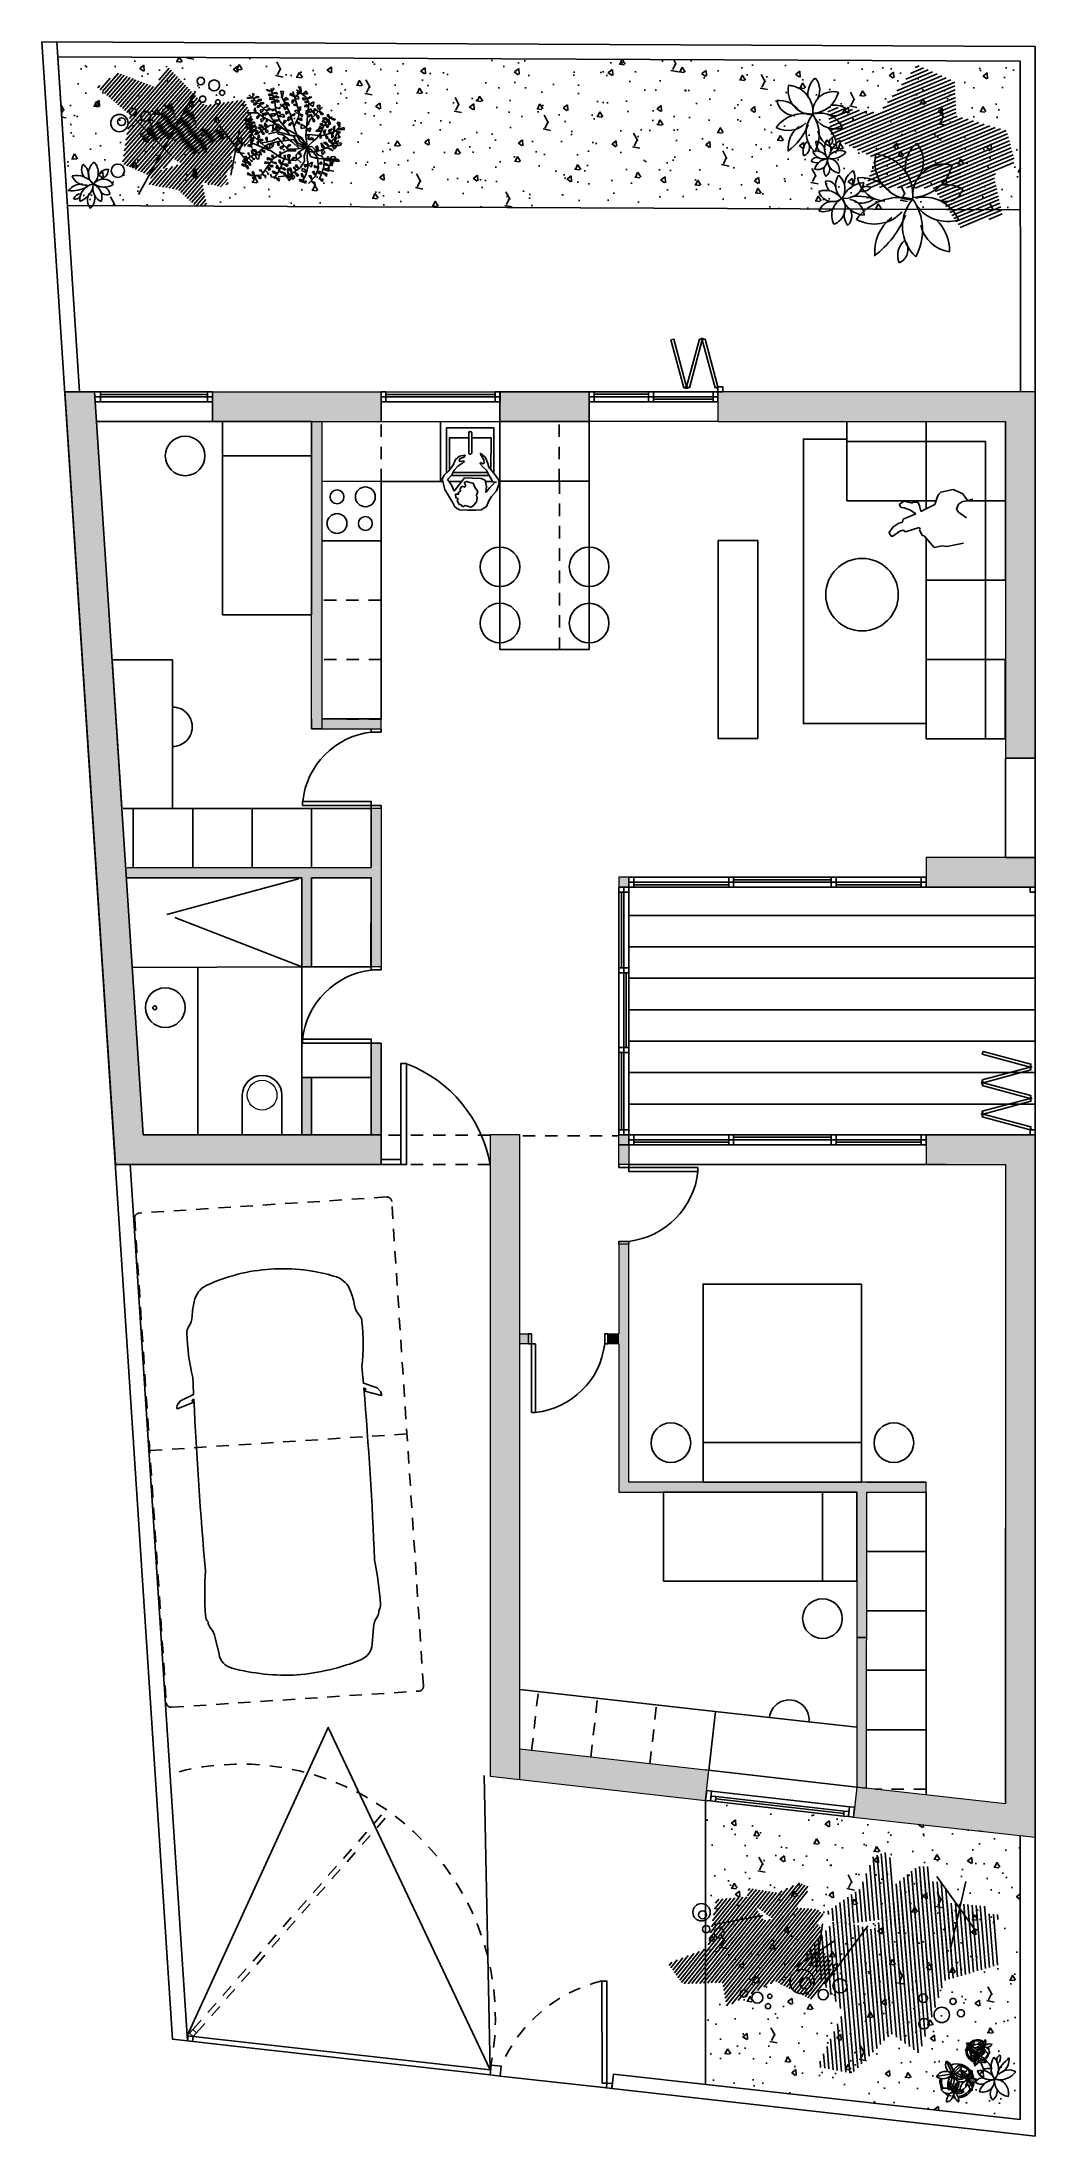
# Model space of a CAD drawing. Header units: metres. Extents: x 15.2 to 25.3, y 17.1 to 38.2.
import ezdxf

# ---------------------------------------------------------------- set-up
doc = ezdxf.new("R2010")
doc.units = ezdxf.units.M
doc.linetypes.add('DASHED2', pattern=[0.46, 0.25, -0.21])
doc.linetypes.add('RAYITAS2', pattern=[0.1875, 0.125, -0.0625])
for name, color, linetype in [('01Mobiliario', 1, 'Continuous'), ('01Proyectado', 5, 'Continuous'), ('01Proyectado 1', 5, 'RAYITAS2'), ('01Seccionado albañilería', 7, 'Continuous'), ('01Seccionado carpintería', 2, 'Continuous'), ('01Trama solido', 254, 'Continuous'), ('01Vegetacion1', 62, 'Continuous'), ('01Vegetacion2', 60, 'Continuous'), ('01Visto', 4, 'Continuous')]:
    doc.layers.add(name, color=color, linetype=linetype)
doc.layers.add('01Personas', color=7, linetype='Continuous', lineweight=25, true_color=0x92bcc9)
doc.layers.add('01Seccionado albanileria', color=7, linetype='Continuous', lineweight=0)
doc.layers.add('03Solar Termica', color=7, linetype='Continuous', true_color=0xf2cf45)
pattern_1 = [(228.97046, (-70.65634, 25.182785), (0.022218063, -0.019333988), [])]
pattern_2 = [(22.775326, (129.42029, 1.25271), (-0.014020998, 0.033394887), [])]
pattern_3 = [(51.193287, (106.047788, 34.896164), (-0.022951232, 0.018457692), [])]
pattern_4 = [(94.734135, (93.677594, 116.128788), (-0.041325653, -0.003422375), [])]

# ---------------------------------------------------------------- blocks, each defined once
blk = doc.blocks.new('A$C383e7a19')
at = {"layer": '01Vegetacion1', "color": 0, "linetype": 'Continuous'}
for p, q in [((0.447, 1.447), (0.519, 1.475)), ((0.471, 1.424), (0.447, 1.447)), ((0.519, 1.475), (0.471, 1.424)), ((0.5, 1.495), (0.493, 1.517)), ((0.595, 1.422), (0.5, 1.495)), ((0.554, 1.452), (0.505, 1.406)), ((0.529, 1.577), (0.515, 1.496)), ((0.515, 1.496), (0.549, 1.549)), ((0.515, 1.496), (0.515, 1.496)), ((0.519, 1.475), (0.519, 1.475)), ((0.526, 1.35), (0.554, 1.452)), ((0.549, 1.549), (0.529, 1.577)), ((0.554, 1.468), (0.615, 1.492)), ((0.631, 1.462), (0.554, 1.468)), ((0.554, 1.468), (0.554, 1.468)), ((0.554, 1.452), (0.554, 1.452)), ((0.58, 1.65), (0.666, 1.648)), ((0.584, 1.607), (0.58, 1.65)), ((0.666, 1.648), (0.584, 1.607)), ((0.615, 1.492), (0.631, 1.462)), ((0.629, 1.406), (0.647, 1.462)), ((0.682, 1.443), (0.629, 1.406)), ((0.74, 1.569), (0.642, 1.666)), ((0.645, 1.571), (0.744, 1.559)), ((0.686, 1.543), (0.645, 1.571)), ((0.647, 1.462), (0.682, 1.443)), ((0.661, 1.732), (0.702, 1.623)), ((0.705, 1.732), (0.661, 1.732)), ((0.666, 1.648), (0.666, 1.648)), ((0.744, 1.559), (0.686, 1.543)), ((0.695, 1.517), (0.774, 1.48)), ((0.721, 1.471), (0.695, 1.517)), ((0.702, 1.623), (0.705, 1.732)), ((0.702, 1.623), (0.702, 1.623)), ((0.774, 1.48), (0.721, 1.471)), ((0.746, 1.671), (0.728, 1.592)), ((0.728, 1.592), (0.772, 1.65)), ((0.728, 1.592), (0.728, 1.592)), ((0.777, 1.483), (0.74, 1.569)), ((0.744, 1.559), (0.744, 1.559)), ((0.772, 1.65), (0.746, 1.671)), ((0.772, 1.512), (0.821, 1.561)), ((0.842, 1.531), (0.772, 1.512)), ((0.772, 1.512), (0.772, 1.512)), ((0.774, 1.48), (0.774, 1.48)), ((0.818, 1.371), (0.777, 1.483)), ((0.8, 1.417), (0.851, 1.462)), ((0.821, 1.561), (0.842, 1.531)), ((0.842, 1.599), (0.937, 1.586)), ((0.856, 1.572), (0.842, 1.599)), ((0.851, 1.462), (0.872, 1.436)), ((0.937, 1.586), (0.856, 1.572)), ((0.962, 1.557), (0.869, 1.476)), ((0.869, 1.476), (0.909, 1.476)), ((0.975, 1.541), (0.891, 1.647)), ((0.909, 1.476), (0.962, 1.557)), ((0.995, 1.481), (0.928, 1.426)), ((0.93, 1.615), (0.932, 1.695)), ((0.983, 1.634), (0.93, 1.615)), ((0.93, 1.615), (0.93, 1.615)), ((0.932, 1.695), (0.962, 1.688)), ((0.937, 1.586), (0.937, 1.586)), ((0.939, 1.389), (0.995, 1.481)), ((0.962, 1.688), (0.983, 1.634)), ((0.962, 1.557), (0.962, 1.557)), ((1.021, 1.453), (0.975, 1.541)), ((0.986, 1.616), (1.041, 1.578)), ((0.986, 1.539), (0.986, 1.616)), ((1.02, 1.565), (0.986, 1.539)), ((0.986, 1.539), (0.986, 1.539)), ((0.995, 1.481), (0.995, 1.481)), ((1.041, 1.578), (1.02, 1.565)), ((1.077, 1.344), (1.021, 1.453)), ((1.073, 1.562), (1.023, 1.458)), ((1.023, 1.458), (1.046, 1.525)), ((1.023, 1.458), (1.023, 1.458)), ((1.046, 1.525), (1.073, 1.562)), ((1.169, 1.59), (1.21, 1.615)), ((1.178, 1.53), (1.169, 1.59)), ((1.215, 1.514), (1.178, 1.53)), ((1.2, 1.474), (1.253, 1.59)), ((1.218, 1.372), (1.2, 1.474)), ((1.21, 1.653), (1.25, 1.671)), ((1.241, 1.579), (1.21, 1.653)), ((1.21, 1.615), (1.215, 1.514)), ((1.215, 1.514), (1.215, 1.514)), ((1.245, 1.49), (1.219, 1.45)), ((1.219, 1.45), (1.234, 1.411)), ((1.234, 1.411), (1.245, 1.49)), ((1.25, 1.671), (1.241, 1.579)), ((1.241, 1.579), (1.241, 1.579)), ((1.252, 1.567), (1.285, 1.514)), ((1.252, 1.567), (1.252, 1.567)), ((1.331, 1.548), (1.252, 1.567)), ((1.285, 1.514), (1.331, 1.548)), ((1.333, 1.499), (1.294, 1.45)), ((1.294, 1.45), (1.312, 1.415)), ((1.312, 1.415), (1.333, 1.499)), ((1.423, 1.504), (1.372, 1.501)), ((1.372, 1.501), (1.396, 1.409)), ((1.396, 1.409), (1.423, 1.504)), ((1.472, 1.469), (1.452, 1.392)), ((1.452, 1.392), (1.516, 1.467)), ((1.516, 1.467), (1.472, 1.469)), ((0.165, 1.12), (0.172, 1.152)), ((0.2, 1.078), (0.165, 1.12)), ((0.172, 1.152), (0.2, 1.078)), ((0.267, 1.107), (0.179, 1.058)), ((0.2, 1.078), (0.2, 1.078)), ((0.248, 1.189), (0.329, 1.18)), ((0.292, 1.117), (0.248, 1.189)), ((0.248, 1.105), (0.248, 1.105)), ((0.271, 1.05), (0.248, 1.105)), ((0.248, 1.105), (0.251, 1.036)), ((0.559, 1.09), (0.267, 1.107)), ((0.329, 1.18), (0.292, 1.117)), ((0.292, 1.117), (0.292, 1.117)), ((0.38, 1.302), (0.301, 1.295)), ((0.301, 1.295), (0.311, 1.248)), ((0.339, 1.112), (0.301, 1.064)), ((0.311, 1.248), (0.36, 1.269)), ((0.331, 1.341), (0.452, 1.239)), ((0.338, 1.027), (0.339, 1.112)), ((0.339, 1.112), (0.339, 1.112)), ((0.36, 1.269), (0.38, 1.302)), ((0.408, 1.267), (0.366, 1.216)), ((0.366, 1.216), (0.382, 1.193)), ((0.373, 1.145), (0.403, 1.157)), ((0.397, 1.099), (0.373, 1.145)), ((0.38, 1.302), (0.38, 1.302)), ((0.382, 1.193), (0.408, 1.267)), ((0.397, 1.162), (0.469, 1.216)), ((0.403, 1.197), (0.397, 1.162)), ((0.44, 1.14), (0.397, 1.099)), ((0.397, 1.099), (0.397, 1.099)), ((0.454, 1.099), (0.399, 1.069)), ((0.452, 1.367), (0.401, 1.287)), ((0.401, 1.287), (0.468, 1.329)), ((0.401, 1.287), (0.401, 1.287)), ((0.469, 1.216), (0.403, 1.197)), ((0.403, 1.157), (0.44, 1.14)), ((0.408, 1.267), (0.408, 1.267)), ((0.468, 1.329), (0.452, 1.367)), ((0.452, 1.239), (0.55, 1.144)), ((0.454, 1.099), (0.454, 1.099)), ((0.468, 1.064), (0.454, 1.099)), ((0.464, 1.236), (0.498, 1.295)), ((0.54, 1.276), (0.464, 1.236)), ((0.464, 1.236), (0.464, 1.236)), ((0.512, 1.171), (0.464, 1.156)), ((0.464, 1.156), (0.475, 1.148)), ((0.469, 1.216), (0.469, 1.216)), ((0.475, 1.148), (0.512, 1.171)), ((0.477, 1.135), (0.501, 1.135)), ((0.503, 1.092), (0.477, 1.135)), ((0.498, 1.295), (0.54, 1.276)), ((0.501, 1.135), (0.51, 1.12)), ((0.51, 1.12), (0.503, 1.092)), ((0.503, 1.092), (0.503, 1.092)), ((0.505, 1.406), (0.526, 1.35)), ((0.512, 1.171), (0.512, 1.171)), ((0.528, 1.172), (0.564, 1.223)), ((0.594, 1.206), (0.528, 1.172)), ((0.528, 1.172), (0.528, 1.172)), ((0.55, 1.144), (0.675, 1.084)), ((0.601, 1.415), (0.556, 1.371)), ((0.556, 1.371), (0.586, 1.35)), ((0.837, 1.079), (0.559, 1.09)), ((0.564, 1.223), (0.594, 1.206)), ((0.586, 1.35), (0.601, 1.415)), ((0.662, 1.376), (0.595, 1.422)), ((0.601, 1.415), (0.601, 1.415)), ((0.649, 1.376), (0.607, 1.338)), ((0.607, 1.338), (0.633, 1.311)), ((0.629, 1.406), (0.629, 1.406)), ((0.633, 1.311), (0.649, 1.376)), ((0.695, 1.082), (0.644, 0.99)), ((0.649, 1.376), (0.649, 1.376)), ((0.702, 1.362), (0.661, 1.32)), ((0.661, 1.32), (0.703, 1.297)), ((0.771, 1.337), (0.662, 1.376)), ((0.716, 0.996), (0.695, 1.082)), ((0.698, 1.159), (0.76, 1.143)), ((0.728, 1.085), (0.698, 1.159)), ((0.702, 1.362), (0.702, 1.362)), ((0.703, 1.297), (0.702, 1.362)), ((0.751, 1.341), (0.714, 1.281)), ((0.714, 1.281), (0.749, 1.246)), ((0.716, 1.413), (0.814, 1.396)), ((0.739, 1.382), (0.716, 1.413)), ((0.76, 1.143), (0.728, 1.085)), ((0.814, 1.396), (0.739, 1.382)), ((0.749, 1.246), (0.751, 1.341)), ((0.751, 1.341), (0.751, 1.341)), ((0.76, 1.143), (0.76, 1.143)), ((0.866, 1.27), (0.771, 1.337)), ((0.795, 1.322), (0.842, 1.348)), ((0.869, 1.325), (0.795, 1.322)), ((0.795, 1.322), (0.795, 1.322)), ((0.872, 1.436), (0.8, 1.417)), ((0.8, 1.417), (0.8, 1.417)), ((0.812, 1.13), (0.816, 1.245)), ((0.833, 1.079), (0.812, 1.13)), ((0.814, 1.396), (0.814, 1.396)), ((0.816, 1.245), (0.818, 1.371)), ((0.821, 1.128), (0.902, 1.132)), ((0.821, 1.128), (0.821, 1.128)), ((0.89, 1.114), (0.821, 1.128)), ((1.026, 1.11), (0.837, 1.079)), ((0.842, 1.348), (0.869, 1.325)), ((0.902, 1.216), (0.862, 1.188)), ((0.862, 1.188), (0.895, 1.146)), ((0.929, 1.204), (0.866, 1.27)), ((1.026, 1.11), (0.873, 1.015)), ((0.902, 1.132), (0.89, 1.114)), ((0.895, 1.146), (0.902, 1.216)), ((0.902, 1.216), (0.902, 1.216)), ((1.026, 1.11), (0.908, 1.029)), ((1.026, 1.11), (0.926, 0.973)), ((0.928, 1.426), (0.939, 1.389)), ((1.026, 1.11), (0.929, 1.204)), ((1.032, 1.421), (0.946, 1.349)), ((0.946, 1.349), (1.02, 1.365)), ((1.026, 1.11), (0.968, 0.949)), ((1.081, 1.311), (0.999, 1.29)), ((0.999, 1.29), (1.022, 1.257)), ((1.014, 1.189), (1.07, 1.253)), ((1.026, 1.11), (1.014, 1.189)), ((1.026, 1.11), (1.017, 0.957)), ((1.02, 1.365), (1.032, 1.421)), ((1.022, 1.257), (1.05, 1.276)), ((1.026, 1.11), (1.091, 1.207)), ((1.026, 1.11), (1.186, 1.175)), ((1.026, 1.11), (1.102, 1.154)), ((1.026, 1.11), (1.073, 0.919)), ((1.026, 1.11), (1.179, 1.066)), ((1.026, 1.11), (1.119, 0.973)), ((1.026, 1.11), (1.026, 1.11)), ((1.032, 1.421), (1.032, 1.421)), ((1.034, 1.121), (1.203, 1.121)), ((1.05, 1.276), (1.081, 1.311)), ((1.06, 1.379), (1.099, 1.423)), ((1.06, 1.379), (1.06, 1.379)), ((1.11, 1.37), (1.06, 1.379)), ((1.07, 1.253), (1.154, 1.295)), ((1.109, 1.211), (1.077, 1.344)), ((1.081, 1.311), (1.081, 1.311)), ((1.091, 1.207), (1.207, 1.295)), ((1.099, 1.423), (1.143, 1.377)), ((1.102, 1.154), (1.109, 1.211)), ((1.143, 1.377), (1.11, 1.37)), ((1.154, 1.295), (1.172, 1.372)), ((1.172, 1.372), (1.242, 1.415)), ((1.186, 1.175), (1.211, 1.267)), ((1.203, 1.121), (1.343, 1.142)), ((1.207, 1.295), (1.376, 1.32)), ((1.211, 1.267), (1.218, 1.372)), ((1.234, 1.411), (1.234, 1.411)), ((1.242, 1.415), (1.355, 1.415)), ((1.31, 1.378), (1.273, 1.367)), ((1.273, 1.367), (1.305, 1.323)), ((1.285, 1.215), (1.372, 1.194)), ((1.324, 1.14), (1.285, 1.215)), ((1.305, 1.323), (1.31, 1.378)), ((1.305, 1.323), (1.305, 1.323)), ((1.312, 1.415), (1.312, 1.415)), ((1.372, 1.194), (1.324, 1.14)), ((1.324, 1.14), (1.324, 1.14)), ((1.331, 1.138), (1.328, 1.082)), ((1.328, 1.082), (1.375, 1.089)), ((1.331, 1.138), (1.331, 1.138)), ((1.375, 1.089), (1.331, 1.138)), ((1.34, 1.244), (1.372, 1.316)), ((1.372, 1.251), (1.34, 1.244)), ((1.343, 1.142), (1.491, 1.118)), ((1.355, 1.415), (1.478, 1.379)), ((1.372, 1.316), (1.372, 1.316)), ((1.372, 1.316), (1.372, 1.251)), ((1.376, 1.32), (1.524, 1.27)), ((1.396, 1.409), (1.396, 1.409)), ((1.398, 1.046), (1.41, 1.088)), ((1.41, 1.088), (1.465, 1.115)), ((1.477, 1.351), (1.43, 1.355)), ((1.43, 1.355), (1.451, 1.297)), ((1.435, 1.244), (1.5, 1.265)), ((1.451, 1.221), (1.435, 1.244)), ((1.465, 1.115), (1.44, 1.043)), ((1.451, 1.297), (1.477, 1.351)), ((1.451, 1.297), (1.451, 1.297)), ((1.5, 1.265), (1.451, 1.221)), ((1.452, 1.392), (1.452, 1.392)), ((1.465, 1.115), (1.465, 1.115)), ((1.478, 1.379), (1.576, 1.344)), ((1.479, 1.044), (1.56, 1.081)), ((1.491, 1.118), (1.642, 1.048)), ((1.5, 1.265), (1.5, 1.265)), ((1.579, 1.218), (1.516, 1.165)), ((1.516, 1.165), (1.519, 1.205)), ((1.519, 1.205), (1.579, 1.218)), ((1.56, 1.081), (1.523, 1.034)), ((1.524, 1.27), (1.65, 1.161)), ((1.56, 1.356), (1.568, 1.411)), ((1.605, 1.399), (1.56, 1.356)), ((1.56, 1.356), (1.56, 1.356)), ((1.56, 1.081), (1.56, 1.081)), ((1.568, 1.411), (1.605, 1.399)), ((1.579, 1.218), (1.579, 1.218)), ((1.672, 1.279), (1.607, 1.207)), ((1.607, 1.207), (1.63, 1.274)), ((1.607, 1.207), (1.607, 1.207)), ((1.607, 1.122), (1.621, 1.058)), ((1.651, 1.113), (1.607, 1.122)), ((1.621, 1.058), (1.651, 1.113)), ((1.63, 1.274), (1.672, 1.279)), ((0, 0.916), (0.098, 0.966)), ((0.011, 0.953), (0, 0.916)), ((0.098, 0.966), (0.011, 0.953)), ((0.179, 1.058), (0.056, 0.886)), ((0.074, 1.048), (0.125, 1.075)), ((0.123, 0.994), (0.074, 1.048)), ((0.09, 0.822), (0.434, 0.949)), ((0.098, 0.966), (0.098, 0.966)), ((0.102, 0.952), (0.098, 0.895)), ((0.098, 0.895), (0.134, 0.911)), ((0.102, 0.952), (0.102, 0.952)), ((0.134, 0.911), (0.102, 0.952)), ((0.179, 0.865), (0.116, 0.792)), ((0.116, 0.792), (0.146, 0.771)), ((0.125, 1.075), (0.123, 0.994)), ((0.123, 0.994), (0.123, 0.994)), ((0.179, 0.924), (0.144, 0.885)), ((0.144, 0.885), (0.207, 0.869)), ((0.146, 0.771), (0.179, 0.865)), ((0.216, 0.924), (0.179, 0.924)), ((0.179, 0.865), (0.179, 0.865)), ((0.197, 1.061), (0.19, 0.99)), ((0.19, 0.99), (0.229, 1.013)), ((0.195, 0.707), (0.23, 0.755)), ((0.197, 1.061), (0.197, 1.061)), ((0.229, 1.013), (0.197, 1.061)), ((0.207, 0.869), (0.216, 0.924)), ((0.207, 0.869), (0.207, 0.869)), ((0.227, 0.865), (0.227, 0.865)), ((0.292, 0.822), (0.227, 0.865)), ((0.227, 0.865), (0.237, 0.816)), ((0.23, 0.755), (0.251, 0.669)), ((0.237, 0.816), (0.292, 0.822)), ((0.251, 1.036), (0.271, 1.05)), ((0.483, 0.801), (0.261, 0.681)), ((0.285, 0.746), (0.339, 0.779)), ((0.302, 0.707), (0.285, 0.746)), ((0.301, 1.064), (0.338, 1.027)), ((0.336, 0.915), (0.301, 0.867)), ((0.301, 0.867), (0.324, 0.844)), ((0.339, 0.779), (0.302, 0.707)), ((0.324, 0.844), (0.336, 0.915)), ((0.336, 0.915), (0.336, 0.915)), ((0.338, 0.967), (0.406, 0.971)), ((0.376, 0.931), (0.338, 0.967)), ((0.406, 0.971), (0.376, 0.931)), ((0.376, 0.931), (0.376, 0.931)), ((0.38, 0.742), (0.376, 0.688)), ((0.38, 0.742), (0.38, 0.742)), ((0.403, 0.693), (0.38, 0.742)), ((0.399, 1.069), (0.468, 1.064)), ((0.433, 0.941), (0.406, 0.902)), ((0.406, 0.902), (0.417, 0.865)), ((0.417, 0.865), (0.462, 0.911)), ((0.433, 0.941), (0.433, 0.941)), ((0.462, 0.911), (0.433, 0.941)), ((0.434, 0.949), (0.522, 0.938)), ((0.445, 0.774), (0.434, 0.72)), ((0.434, 0.72), (0.484, 0.72)), ((0.445, 0.774), (0.445, 0.774)), ((0.484, 0.72), (0.445, 0.774)), ((0.464, 0.948), (0.48, 1.01)), ((0.513, 0.999), (0.464, 0.948)), ((0.464, 0.948), (0.464, 0.948)), ((0.464, 0.88), (0.498, 0.858)), ((0.498, 0.814), (0.464, 0.88)), ((0.48, 1.01), (0.513, 0.999)), ((0.76, 0.892), (0.483, 0.801)), ((0.498, 0.858), (0.498, 0.814)), ((0.498, 0.814), (0.498, 0.814)), ((0.522, 0.938), (0.69, 0.868)), ((0.531, 0.814), (0.529, 0.765)), ((0.529, 0.765), (0.596, 0.762)), ((0.531, 0.814), (0.531, 0.814)), ((0.577, 0.788), (0.531, 0.814)), ((0.538, 0.99), (0.577, 0.997)), ((0.552, 0.939), (0.538, 0.99)), ((0.568, 0.964), (0.552, 0.939)), ((0.552, 0.939), (0.552, 0.939)), ((0.577, 0.997), (0.568, 0.964)), ((0.596, 0.762), (0.577, 0.788)), ((0.587, 0.705), (0.599, 0.735)), ((0.599, 0.735), (0.665, 0.676)), ((0.722, 0.731), (0.609, 0.625)), ((0.642, 0.969), (0.61, 0.901)), ((0.61, 0.945), (0.642, 0.969)), ((0.61, 0.901), (0.61, 0.945)), ((0.61, 0.901), (0.61, 0.901)), ((0.622, 0.837), (0.622, 0.837)), ((0.682, 0.79), (0.622, 0.837)), ((0.622, 0.837), (0.651, 0.781)), ((0.644, 0.99), (0.716, 0.996)), ((0.651, 0.781), (0.682, 0.79)), ((0.662, 0.592), (0.755, 0.724)), ((0.76, 0.797), (0.704, 0.572)), ((0.716, 0.996), (0.716, 0.996)), ((0.841, 0.808), (0.722, 0.731)), ((0.755, 0.724), (0.82, 0.793)), ((0.873, 1.015), (0.76, 0.797)), ((0.926, 0.973), (0.76, 0.892)), ((0.841, 0.811), (0.789, 0.6)), ((0.848, 0.934), (0.841, 0.811)), ((0.855, 0.868), (0.841, 0.808)), ((0.841, 0.688), (0.964, 0.864)), ((0.908, 1.029), (0.848, 0.934)), ((0.968, 0.949), (0.855, 0.868)), ((0.961, 0.919), (0.912, 0.88)), ((0.912, 0.88), (0.933, 0.753)), ((0.933, 0.753), (0.968, 0.56)), ((1.017, 0.957), (0.961, 0.919)), ((0.964, 0.864), (1.061, 0.974)), ((1.081, 0.778), (0.979, 0.683)), ((0.999, 0.803), (1.008, 0.831)), ((1.057, 0.757), (0.999, 0.803)), ((1.008, 0.831), (1.008, 0.831)), ((1.008, 0.831), (1.057, 0.757)), ((1.073, 0.919), (1.081, 0.778)), ((1.102, 0.926), (1.109, 0.771)), ((1.109, 0.771), (1.154, 0.69)), ((1.119, 0.973), (1.168, 0.927)), ((1.127, 0.992), (1.19, 1.018)), ((1.143, 0.958), (1.127, 0.992)), ((1.19, 1.018), (1.143, 0.958)), ((1.168, 0.927), (1.225, 0.934)), ((1.175, 0.826), (1.264, 0.807)), ((1.178, 0.782), (1.175, 0.826)), ((1.264, 0.807), (1.178, 0.782)), ((1.179, 1.066), (1.27, 1.077)), ((1.182, 1.026), (1.27, 0.924)), ((1.185, 0.74), (1.245, 0.749)), ((1.194, 0.717), (1.185, 0.74)), ((1.19, 1.018), (1.19, 1.018)), ((1.245, 0.749), (1.194, 0.717)), ((1.213, 0.888), (1.222, 0.914)), ((1.264, 0.842), (1.213, 0.888)), ((1.222, 0.914), (1.264, 0.842)), ((1.225, 0.934), (1.302, 1.019)), ((1.267, 0.811), (1.225, 0.653)), ((1.386, 0.683), (1.244, 0.725)), ((1.245, 0.749), (1.245, 0.749)), ((1.264, 0.842), (1.264, 0.842)), ((1.264, 0.807), (1.264, 0.807)), ((1.266, 0.832), (1.324, 0.837)), ((1.266, 0.832), (1.266, 0.832)), ((1.313, 0.798), (1.266, 0.832)), ((1.27, 0.924), (1.267, 0.811)), ((1.27, 1.077), (1.383, 1.014)), ((1.324, 0.837), (1.313, 0.798)), ((1.335, 0.782), (1.38, 0.79)), ((1.338, 0.706), (1.335, 0.782)), ((1.38, 0.79), (1.338, 0.706)), ((1.34, 0.943), (1.405, 0.98)), ((1.361, 0.924), (1.34, 0.943)), ((1.405, 0.98), (1.361, 0.924)), ((1.379, 0.903), (1.444, 0.94)), ((1.394, 0.891), (1.379, 0.903)), ((1.383, 1.014), (1.492, 0.876)), ((1.444, 0.94), (1.394, 0.891)), ((1.396, 0.843), (1.486, 0.878)), ((1.415, 0.811), (1.396, 0.843)), ((1.44, 1.043), (1.398, 1.046)), ((1.444, 0.752), (1.403, 0.68)), ((1.403, 0.68), (1.407, 0.748)), ((1.405, 0.98), (1.405, 0.98)), ((1.407, 0.748), (1.444, 0.752)), ((1.486, 0.878), (1.415, 0.811)), ((1.415, 0.799), (1.514, 0.808)), ((1.423, 0.785), (1.415, 0.799)), ((1.514, 0.808), (1.423, 0.785)), ((1.444, 0.94), (1.444, 0.94)), ((1.514, 0.993), (1.474, 0.921)), ((1.474, 0.921), (1.542, 0.972)), ((1.474, 0.921), (1.474, 0.921)), ((1.477, 0.739), (1.539, 0.783)), ((1.498, 0.72), (1.477, 0.739)), ((1.523, 1.034), (1.479, 1.044)), ((1.486, 0.878), (1.486, 0.878)), ((1.492, 0.876), (1.541, 0.774)), ((1.539, 0.783), (1.498, 0.72)), ((1.533, 0.905), (1.512, 0.863)), ((1.512, 0.863), (1.597, 0.895)), ((1.512, 0.863), (1.512, 0.863)), ((1.542, 0.972), (1.514, 0.993)), ((1.514, 0.808), (1.514, 0.808)), ((1.561, 0.923), (1.533, 0.905)), ((1.539, 0.783), (1.539, 0.783)), ((1.541, 0.774), (1.559, 0.641)), ((1.558, 0.839), (1.544, 0.791)), ((1.544, 0.791), (1.619, 0.833)), ((1.544, 0.791), (1.544, 0.791)), ((1.584, 0.863), (1.558, 0.839)), ((1.597, 0.895), (1.561, 0.923)), ((1.619, 0.833), (1.584, 0.863)), ((1.597, 1.067), (1.586, 1.004)), ((1.586, 1.004), (1.623, 1.014)), ((1.597, 1.067), (1.597, 1.067)), ((1.623, 1.014), (1.597, 1.067)), ((1.621, 1.058), (1.621, 1.058)), ((0.051, 0.472), (0.05, 0.502)), ((0.05, 0.502), (0.114, 0.456)), ((0.307, 0.53), (0.057, 0.442)), ((0.075, 0.378), (0.107, 0.445)), ((0.088, 0.37), (0.075, 0.378)), ((0.107, 0.445), (0.088, 0.37)), ((0.095, 0.66), (0.095, 0.616)), ((0.204, 0.642), (0.095, 0.66)), ((0.095, 0.616), (0.204, 0.642)), ((0.122, 0.533), (0.139, 0.566)), ((0.134, 0.472), (0.122, 0.533)), ((0.139, 0.566), (0.134, 0.472)), ((0.164, 0.474), (0.146, 0.421)), ((0.146, 0.421), (0.171, 0.411)), ((0.182, 0.43), (0.164, 0.474)), ((0.171, 0.411), (0.182, 0.43)), ((0.179, 0.537), (0.203, 0.59)), ((0.201, 0.486), (0.179, 0.537)), ((0.261, 0.681), (0.184, 0.625)), ((0.191, 0.087), (0.462, 0.403)), ((0.251, 0.669), (0.195, 0.707)), ((0.21, 0.558), (0.201, 0.486)), ((0.203, 0.59), (0.21, 0.558)), ((0.217, 0.498), (0.207, 0.434)), ((0.207, 0.434), (0.244, 0.435)), ((0.217, 0.498), (0.217, 0.498)), ((0.238, 0.478), (0.217, 0.498)), ((0.244, 0.435), (0.238, 0.478)), ((0.246, 0.555), (0.272, 0.602)), ((0.265, 0.518), (0.246, 0.555)), ((0.282, 0.58), (0.265, 0.518)), ((0.289, 0.525), (0.27, 0.478)), ((0.27, 0.478), (0.304, 0.465)), ((0.272, 0.602), (0.282, 0.58)), ((0.289, 0.525), (0.289, 0.525)), ((0.304, 0.465), (0.289, 0.525)), ((0.302, 0.707), (0.302, 0.707)), ((0.412, 0.537), (0.307, 0.53)), ((0.355, 0.642), (0.309, 0.698)), ((0.311, 0.621), (0.355, 0.642)), ((0.337, 0.374), (0.357, 0.415)), ((0.357, 0.415), (0.397, 0.328)), ((0.361, 0.613), (0.396, 0.615)), ((0.396, 0.615), (0.372, 0.537)), ((0.376, 0.688), (0.403, 0.693)), ((0.387, 0.431), (0.418, 0.447)), ((0.437, 0.379), (0.387, 0.431)), ((0.411, 0.535), (0.409, 0.462)), ((0.409, 0.462), (0.434, 0.491)), ((0.434, 0.491), (0.411, 0.535)), ((0.609, 0.625), (0.412, 0.537)), ((0.418, 0.447), (0.437, 0.379)), ((0.442, 0.611), (0.473, 0.628)), ((0.462, 0.559), (0.442, 0.611)), ((0.473, 0.628), (0.462, 0.559)), ((0.462, 0.403), (0.669, 0.562)), ((0.477, 0.414), (0.485, 0.355)), ((0.523, 0.367), (0.477, 0.414)), ((0.484, 0.674), (0.537, 0.698)), ((0.523, 0.583), (0.484, 0.674)), ((0.485, 0.355), (0.523, 0.367)), ((0.519, 0.524), (0.486, 0.567)), ((0.486, 0.567), (0.486, 0.476)), ((0.486, 0.476), (0.523, 0.451)), ((0.523, 0.451), (0.519, 0.524)), ((0.537, 0.698), (0.523, 0.583)), ((0.55, 0.34), (0.624, 0.494)), ((0.639, 0.313), (0.565, 0.367)), ((0.565, 0.367), (0.588, 0.295)), ((0.665, 0.676), (0.587, 0.705)), ((0.622, 0.526), (0.588, 0.612)), ((0.588, 0.612), (0.589, 0.527)), ((0.589, 0.527), (0.622, 0.526)), ((0.59, 0.413), (0.615, 0.381)), ((0.637, 0.401), (0.59, 0.413)), ((0.615, 0.381), (0.637, 0.401)), ((0.624, 0.494), (0.675, 0.566)), ((0.711, 0.416), (0.65, 0.368)), ((0.65, 0.368), (0.706, 0.364)), ((0.688, 0.453), (0.662, 0.592)), ((0.665, 0.676), (0.665, 0.676)), ((0.669, 0.562), (0.831, 0.607)), ((0.672, 0.501), (0.744, 0.528)), ((0.783, 0.519), (0.672, 0.501)), ((0.768, 0.338), (0.688, 0.453)), ((0.706, 0.364), (0.711, 0.416)), ((0.739, 0.378), (0.791, 0.435)), ((0.78, 0.385), (0.739, 0.378)), ((0.744, 0.528), (0.783, 0.519)), ((0.818, 0.407), (0.78, 0.385)), ((0.789, 0.6), (0.831, 0.439)), ((0.791, 0.435), (0.818, 0.407)), ((0.795, 0.305), (0.819, 0.364)), ((0.819, 0.364), (0.855, 0.357)), ((0.831, 0.607), (0.841, 0.688)), ((0.865, 0.715), (0.942, 0.717)), ((0.897, 0.689), (0.865, 0.715)), ((0.865, 0.715), (0.865, 0.715)), ((0.869, 0.167), (1.051, 0.394)), ((0.887, 0.412), (0.967, 0.429)), ((0.907, 0.392), (0.887, 0.412)), ((0.979, 0.683), (0.891, 0.606)), ((0.891, 0.606), (0.95, 0.514)), ((0.942, 0.717), (0.897, 0.689)), ((0.967, 0.429), (0.907, 0.392)), ((0.95, 0.514), (0.975, 0.405)), ((0.953, 0.597), (1.015, 0.634)), ((1.025, 0.608), (0.953, 0.597)), ((0.968, 0.56), (1.014, 0.433)), ((0.975, 0.405), (1, 0.303)), ((1.036, 0.535), (1.006, 0.466)), ((1.006, 0.466), (1.081, 0.473)), ((1.014, 0.433), (1.154, 0.282)), ((1.015, 0.634), (1.025, 0.608)), ((1.018, 0.715), (1.053, 0.643)), ((1.085, 0.676), (1.018, 0.715)), ((1.025, 0.608), (1.025, 0.608)), ((1.036, 0.535), (1.036, 0.535)), ((1.081, 0.473), (1.036, 0.535)), ((1.117, 0.456), (1.044, 0.403)), ((1.044, 0.403), (1.06, 0.438)), ((1.13, 0.505), (1.052, 0.298)), ((1.053, 0.643), (1.085, 0.676)), ((1.06, 0.438), (1.117, 0.456)), ((1.085, 0.676), (1.085, 0.676)), ((1.117, 0.456), (1.117, 0.456)), ((1.157, 0.391), (1.117, 0.32)), ((1.117, 0.32), (1.124, 0.387)), ((1.124, 0.387), (1.157, 0.391)), ((1.129, 0.658), (1.234, 0.663)), ((1.136, 0.635), (1.129, 0.658)), ((1.225, 0.653), (1.13, 0.505)), ((1.154, 0.69), (1.26, 0.532)), ((1.157, 0.391), (1.157, 0.391)), ((1.192, 0.526), (1.241, 0.55)), ((1.217, 0.51), (1.192, 0.526)), ((1.241, 0.55), (1.217, 0.51)), ((1.24, 0.443), (1.271, 0.531)), ((1.271, 0.438), (1.24, 0.443)), ((1.26, 0.532), (1.538, 0.36)), ((1.264, 0.65), (1.357, 0.692)), ((1.298, 0.639), (1.264, 0.65)), ((1.271, 0.531), (1.271, 0.438)), ((1.357, 0.692), (1.298, 0.639)), ((1.308, 0.505), (1.315, 0.596)), ((1.342, 0.592), (1.308, 0.505)), ((1.313, 0.408), (1.328, 0.496)), ((1.343, 0.392), (1.313, 0.408)), ((1.315, 0.596), (1.342, 0.592)), ((1.328, 0.496), (1.343, 0.392)), ((1.338, 0.706), (1.338, 0.706)), ((1.356, 0.609), (1.433, 0.658)), ((1.407, 0.595), (1.356, 0.609)), ((1.372, 0.541), (1.368, 0.475)), ((1.368, 0.475), (1.4, 0.536)), ((1.4, 0.536), (1.372, 0.541)), ((1.481, 0.635), (1.386, 0.683)), ((1.428, 0.499), (1.396, 0.45)), ((1.396, 0.45), (1.461, 0.483)), ((1.403, 0.68), (1.403, 0.68)), ((1.433, 0.658), (1.407, 0.595)), ((1.461, 0.483), (1.428, 0.499)), ((1.452, 0.329), (1.51, 0.373)), ((1.461, 0.537), (1.5, 0.622)), ((1.505, 0.556), (1.461, 0.537)), ((1.51, 0.469), (1.461, 0.418)), ((1.47, 0.711), (1.465, 0.65)), ((1.465, 0.65), (1.498, 0.709)), ((1.498, 0.709), (1.47, 0.711)), ((1.592, 0.568), (1.481, 0.635)), ((1.5, 0.622), (1.505, 0.556)), ((1.53, 0.464), (1.51, 0.469)), ((1.521, 0.504), (1.574, 0.528)), ((1.579, 0.425), (1.533, 0.369)), ((1.533, 0.369), (1.554, 0.425)), ((1.533, 0.369), (1.533, 0.369)), ((1.538, 0.36), (1.555, 0.282)), ((1.554, 0.425), (1.579, 0.425)), ((1.574, 0.528), (1.563, 0.593)), ((1.572, 0.585), (1.598, 0.665)), ((1.634, 0.655), (1.572, 0.585)), ((1.572, 0.585), (1.572, 0.585)), ((1.598, 0.665), (1.634, 0.655)), ((0.166, 0.126), (0.152, 0.152)), ((0.152, 0.152), (0.229, 0.139)), ((0.203, 0.212), (0.204, 0.249)), ((0.241, 0.162), (0.203, 0.212)), ((0.204, 0.249), (0.241, 0.162)), ((0.229, 0.126), (0.244, 0.05)), ((0.229, 0.052), (0.229, 0.126)), ((0.244, 0.05), (0.229, 0.052)), ((0.251, 0.298), (0.271, 0.273)), ((0.253, 0.24), (0.251, 0.298)), ((0.295, 0.204), (0.253, 0.24)), ((0.302, 0.145), (0.266, 0.177)), ((0.266, 0.177), (0.273, 0.122)), ((0.271, 0.273), (0.295, 0.204)), ((0.273, 0.122), (0.301, 0.123)), ((0.301, 0.123), (0.302, 0.145)), ((0.331, 0.213), (0.304, 0.222)), ((0.304, 0.222), (0.304, 0.222)), ((0.304, 0.222), (0.323, 0.159)), ((0.305, 0.285), (0.308, 0.339)), ((0.338, 0.261), (0.305, 0.285)), ((0.308, 0.339), (0.326, 0.324)), ((0.323, 0.159), (0.356, 0.177)), ((0.326, 0.324), (0.338, 0.261)), ((0.356, 0.177), (0.331, 0.213)), ((0.357, 0.277), (0.357, 0.277)), ((0.397, 0.23), (0.357, 0.277)), ((0.357, 0.277), (0.36, 0.227)), ((0.36, 0.227), (0.397, 0.23)), ((0.484, 0.214), (0.4, 0.183)), ((0.4, 0.183), (0.448, 0.175)), ((0.478, 0.297), (0.414, 0.35)), ((0.414, 0.35), (0.434, 0.278)), ((0.434, 0.278), (0.478, 0.297)), ((0.448, 0.175), (0.484, 0.214)), ((0.484, 0.231), (0.55, 0.34)), ((0.491, 0.055), (0.484, 0.231)), ((0.486, 0.335), (0.502, 0.314)), ((0.549, 0.335), (0.486, 0.335)), ((0.502, 0.314), (0.549, 0.335)), ((0.517, 0.283), (0.55, 0.224)), ((0.586, 0.235), (0.517, 0.283)), ((0.55, 0.224), (0.586, 0.235)), ((0.563, 0.033), (0.731, 0.139)), ((0.573, 0.134), (0.639, 0.09)), ((0.576, 0.104), (0.573, 0.134)), ((0.588, 0.295), (0.639, 0.313)), ((0.603, 0.011), (0.633, 0.079)), ((0.616, 0.003), (0.603, 0.011)), ((0.633, 0.079), (0.616, 0.003)), ((0.645, 0.168), (0.661, 0.201)), ((0.659, 0.107), (0.645, 0.168)), ((0.661, 0.201), (0.659, 0.107)), ((0.688, 0.11), (0.672, 0.056)), ((0.672, 0.056), (0.697, 0.047)), ((0.687, 0.266), (0.751, 0.359)), ((0.688, 0.313), (0.687, 0.266)), ((0.751, 0.359), (0.688, 0.313)), ((0.708, 0.066), (0.688, 0.11)), ((0.697, 0.047), (0.708, 0.066)), ((0.702, 0.173), (0.724, 0.227)), ((0.725, 0.123), (0.702, 0.173)), ((0.724, 0.227), (0.731, 0.195)), ((0.731, 0.195), (0.725, 0.123)), ((0.779, 0.32), (0.73, 0.284)), ((0.73, 0.284), (0.734, 0.251)), ((0.731, 0.139), (0.869, 0.167)), ((0.741, 0.135), (0.732, 0.071)), ((0.732, 0.071), (0.77, 0.073)), ((0.734, 0.251), (0.779, 0.32)), ((0.741, 0.135), (0.741, 0.135)), ((0.762, 0.116), (0.741, 0.135)), ((0.77, 0.073), (0.762, 0.116)), ((0.854, 0.231), (0.768, 0.338)), ((0.768, 0.193), (0.792, 0.241)), ((0.788, 0.157), (0.768, 0.193)), ((0.803, 0.219), (0.788, 0.157)), ((0.792, 0.241), (0.803, 0.219)), ((0.812, 0.164), (0.794, 0.117)), ((0.794, 0.117), (0.828, 0.105)), ((0.855, 0.357), (0.795, 0.305)), ((0.812, 0.164), (0.812, 0.164)), ((0.828, 0.105), (0.812, 0.164)), ((0.855, 0.267), (0.891, 0.285)), ((0.944, 0.255), (0.855, 0.267)), ((0.909, 0.128), (0.858, 0.162)), ((0.858, 0.162), (0.87, 0.111)), ((0.87, 0.111), (0.909, 0.128)), ((0.891, 0.285), (0.944, 0.255)), ((0.895, 0.195), (0.942, 0.158)), ((0.948, 0.181), (0.895, 0.195)), ((1.004, 0.162), (0.927, 0.13)), ((0.927, 0.13), (0.95, 0.16)), ((0.932, 0.302), (0.939, 0.353)), ((0.971, 0.29), (0.932, 0.302)), ((0.939, 0.353), (0.96, 0.336)), ((0.942, 0.158), (0.948, 0.181)), ((0.95, 0.16), (1.004, 0.162)), ((0.96, 0.336), (0.971, 0.29)), ((0.979, 0.25), (0.978, 0.274)), ((0.978, 0.274), (1.036, 0.264)), ((1.036, 0.264), (0.979, 0.25)), ((1.052, 0.298), (0.993, 0.133)), ((1.069, 0.142), (1.015, 0.167)), ((1.015, 0.167), (1.048, 0.091)), ((1.048, 0.091), (1.069, 0.142)), ((1.111, 0.169), (1.168, 0.257)), ((1.12, 0.227), (1.111, 0.169)), ((1.168, 0.257), (1.12, 0.227)), ((1.192, 0.206), (1.134, 0.162)), ((1.134, 0.162), (1.175, 0.17)), ((1.145, 0.287), (1.175, 0.338)), ((1.206, 0.322), (1.145, 0.287)), ((1.154, 0.282), (1.267, 0.103)), ((1.173, 0.114), (1.241, 0.143)), ((1.177, 0.1), (1.173, 0.114)), ((1.175, 0.338), (1.206, 0.322)), ((1.175, 0.17), (1.192, 0.206)), ((1.241, 0.143), (1.177, 0.1)), ((1.194, 0.223), (1.203, 0.297)), ((1.273, 0.262), (1.194, 0.223)), ((1.203, 0.297), (1.273, 0.297)), ((1.288, 0.214), (1.231, 0.16)), ((1.283, 0.099), (1.235, 0.071)), ((1.235, 0.071), (1.247, 0.047)), ((1.247, 0.047), (1.268, 0.054)), ((1.259, 0.219), (1.288, 0.214)), ((1.325, 0.185), (1.259, 0.117)), ((1.267, 0.103), (1.39, 0.068)), ((1.268, 0.054), (1.283, 0.099)), ((1.273, 0.297), (1.273, 0.262)), ((1.339, 0.082), (1.289, 0.041)), ((1.289, 0.041), (1.318, 0.017)), ((1.29, 0.171), (1.325, 0.185)), ((1.318, 0.017), (1.341, 0.053)), ((1.319, 0.084), (1.336, 0.136)), ((1.373, 0.133), (1.319, 0.084)), ((1.336, 0.136), (1.389, 0.16)), ((1.339, 0.082), (1.339, 0.082)), ((1.341, 0.053), (1.339, 0.082)), ((1.41, 0.055), (1.366, 0.032)), ((1.366, 0.032), (1.382, 0)), ((1.389, 0.16), (1.373, 0.133)), ((1.382, 0), (1.41, 0.055)), ((1.388, 0.065), (1.397, 0.106)), ((1.441, 0.101), (1.388, 0.065)), ((1.397, 0.106), (1.448, 0.124)), ((1.41, 0.055), (1.41, 0.055)), ((1.448, 0.124), (1.441, 0.101)), ((1.482, 0.313), (1.452, 0.329)), ((1.489, 0.211), (1.561, 0.234)), ((1.51, 0.186), (1.489, 0.211)), ((1.561, 0.234), (1.51, 0.186)), ((1.561, 0.183), (1.512, 0.123)), ((1.512, 0.123), (1.546, 0.112)), ((1.546, 0.112), (1.561, 0.183)), ((1.555, 0.282), (1.559, 0.163)), ((1.558, 0.292), (1.586, 0.355)), ((1.611, 0.329), (1.558, 0.292)), ((1.558, 0.292), (1.558, 0.292)), ((1.612, 0.251), (1.56, 0.25)), ((1.56, 0.25), (1.56, 0.25)), ((1.56, 0.25), (1.604, 0.195)), ((1.586, 0.355), (1.611, 0.329)), ((1.604, 0.195), (1.612, 0.251))]:
    blk.add_line(p, q, dxfattribs=at)
blk = doc.blocks.new('A$C2668ed71')
at = {"layer": '01Vegetacion1', "transparency": 33554526}
for centre, radius, start, end in [((0.009, 0.1538), 0.0754, 131.51757, 226.6183), ((-0.1302, 0.0948), 0.1459, 13.45603, 52.27187), ((0.1747, 0.0651), 0.1776, 126.70142, 199.72698), ((-0.0326, 0.1276), 0.1289, 288.1475, 38.2809), ((-0.1527, -0.0113), 0.1557, 9.76078, 89.72781), ((0.0089, 0.163), 0.162, 186.58491, 256.28639), ((0.1735, -0.0062), 0.1179, 71.79416, 147.18184), ((0.0843, 0.1456), 0.1322, 281.24416, 342.50311), ((-0.1879, -0.0951), 0.1696, 64.20128, 115.03832), ((-0.1363, 0.1322), 0.1437, 210.82553, 280.16007), ((-0.0468, -0.2199), 0.227, 77.45654, 141.64066), ((-0.1534, 0.0772), 0.1718, 245.4427, 333.28794), ((0.0834, -0.1473), 0.1692, 27.56107, 119.53731), ((0.1445, 0.0594), 0.1562, 202.34522, 304.75316), ((0.222, -0.3289), 0.3878, 134.37633, 166.24028), ((0.1101, -0.1255), 0.1554, 155.15256, 231.57517), ((-0.1812, -0.1312), 0.2266, 329.22815, 35.12676), ((0.0307, -0.2153), 0.1456, 15.22609, 78.29671), ((-0.161, -0.1531), 0.0608, 82.69234, 179.15979), ((-0.2222, -0.0707), 0.0815, 270.29446, 343.17721), ((-0.2052, -0.067), 0.1741, 286.28147, 346.12483), ((0.149, -0.0569), 0.1222, 204.78484, 280.45381)]:
    blk.add_arc(centre, radius, start, end, dxfattribs=at)
blk = doc.blocks.new('A$C34ec3f3f')
at = {"layer": '01Mobiliario'}
for points in [[(-0.599, -0.15), (-0.599, -0.078)], [(-0.54, -0.494), (-0.54, -0.113)], [(-0.52, -0.063), (-0.06, -0.063), (-0.06, -0.543), (-0.516, -0.543)], [(-0.51, -0.477), (-0.51, -0.129)], [(-0.483, -0.093), (-0.16, -0.093), (-0.16, -0.288)], [(-0.599, -0.337), (-0.599, -0.335)], [(-0.599, -0.335), (-0.599, -0.337)], [(-0.599, -0.518), (-0.599, -0.389)], [(-0.16, -0.318), (-0.16, -0.513), (-0.488, -0.513)]]:
    blk.add_lwpolyline(points, dxfattribs=at)
blk.add_lwpolyline([(-0.31, -0.288), (-0.11, -0.288, -1), (-0.11, -0.318), (-0.31, -0.318, -1)], format="xyb", close=True, dxfattribs=at)
at = {"layer": '01Personas'}
for p, q in [((-0.891, -0.245), (-0.888, -0.192)), ((-0.888, -0.192), (-0.852, -0.139)), ((-0.852, -0.139), (-0.795, -0.113)), ((-0.753, -0.088), (-0.795, -0.113)), ((-0.693, -0.037), (-0.753, -0.088)), ((-0.711, -0.146), (-0.661, -0.105)), ((-0.652, -0.139), (-0.711, -0.146)), ((-0.625, -0.009), (-0.693, -0.037)), ((-0.661, -0.105), (-0.62, -0.065)), ((-0.587, -0.152), (-0.652, -0.139)), ((-0.579, -0.018), (-0.625, -0.009)), ((-0.62, -0.065), (-0.608, -0.051)), ((-0.608, -0.038), (-0.603, -0.076)), ((-0.608, -0.051), (-0.608, -0.038)), ((-0.603, -0.076), (-0.558, -0.103)), ((-0.571, -0.193), (-0.587, -0.152)), ((-0.512, -0.069), (-0.579, -0.018)), ((-0.565, -0.362), (-0.571, -0.193)), ((-0.558, -0.103), (-0.524, -0.122)), ((-0.524, -0.122), (-0.487, -0.139)), ((-0.457, -0.114), (-0.512, -0.069)), ((-0.487, -0.139), (-0.454, -0.171)), ((-0.418, -0.125), (-0.457, -0.114)), ((-0.454, -0.171), (-0.423, -0.201)), ((-0.423, -0.173), (-0.416, -0.161)), ((-0.41, -0.2), (-0.423, -0.173)), ((-0.423, -0.201), (-0.41, -0.2)), ((-0.359, -0.147), (-0.418, -0.125)), ((-0.416, -0.161), (-0.38, -0.167)), ((-0.38, -0.167), (-0.349, -0.186)), ((-0.316, -0.199), (-0.359, -0.147)), ((-0.349, -0.186), (-0.339, -0.194)), ((-0.339, -0.194), (-0.316, -0.199)), ((-0.89, -0.332), (-0.891, -0.245)), ((-0.887, -0.415), (-0.89, -0.332)), ((-0.858, -0.457), (-0.887, -0.415)), ((-0.858, -0.294), (-0.842, -0.271)), ((-0.848, -0.33), (-0.858, -0.294)), ((-0.857, -0.377), (-0.843, -0.354)), ((-0.833, -0.397), (-0.857, -0.377)), ((-0.843, -0.354), (-0.848, -0.33)), ((-0.842, -0.271), (-0.806, -0.24)), ((-0.836, -0.41), (-0.833, -0.397)), ((-0.795, -0.434), (-0.836, -0.41)), ((-0.806, -0.24), (-0.767, -0.234)), ((-0.767, -0.234), (-0.738, -0.24)), ((-0.738, -0.24), (-0.703, -0.227)), ((-0.711, -0.425), (-0.728, -0.419)), ((-0.728, -0.419), (-0.728, -0.451)), ((-0.699, -0.4), (-0.711, -0.425)), ((-0.703, -0.227), (-0.658, -0.256)), ((-0.676, -0.405), (-0.699, -0.4)), ((-0.697, -0.464), (-0.607, -0.395)), ((-0.649, -0.388), (-0.676, -0.405)), ((-0.658, -0.256), (-0.616, -0.273)), ((-0.636, -0.349), (-0.658, -0.354)), ((-0.658, -0.354), (-0.649, -0.388)), ((-0.612, -0.363), (-0.636, -0.349)), ((-0.616, -0.273), (-0.61, -0.308)), ((-0.599, -0.336), (-0.612, -0.363)), ((-0.61, -0.308), (-0.599, -0.336)), ((-0.607, -0.395), (-0.565, -0.362)), ((-0.446, -0.429), (-0.425, -0.396)), ((-0.425, -0.396), (-0.399, -0.362)), ((-0.393, -0.366), (-0.4, -0.406)), ((-0.4, -0.406), (-0.396, -0.415)), ((-0.399, -0.362), (-0.393, -0.366)), ((-0.396, -0.415), (-0.37, -0.408)), ((-0.345, -0.412), (-0.377, -0.452)), ((-0.37, -0.408), (-0.355, -0.367)), ((-0.355, -0.367), (-0.345, -0.353)), ((-0.345, -0.353), (-0.335, -0.357)), ((-0.335, -0.357), (-0.345, -0.412)), ((-0.817, -0.477), (-0.858, -0.457)), ((-0.773, -0.425), (-0.795, -0.434)), ((-0.766, -0.449), (-0.773, -0.425)), ((-0.728, -0.451), (-0.766, -0.449)), ((-0.697, -0.464), (-0.639, -0.493)), ((-0.573, -0.587), (-0.682, -0.56)), ((-0.639, -0.493), (-0.598, -0.519)), ((-0.598, -0.519), (-0.58, -0.531)), ((-0.58, -0.531), (-0.575, -0.525)), ((-0.575, -0.525), (-0.539, -0.493)), ((-0.536, -0.566), (-0.573, -0.587)), ((-0.539, -0.493), (-0.487, -0.465)), ((-0.494, -0.517), (-0.536, -0.566)), ((-0.436, -0.476), (-0.494, -0.517)), ((-0.487, -0.465), (-0.446, -0.429)), ((-0.377, -0.452), (-0.436, -0.476))]:
    blk.add_line(p, q, dxfattribs=at)
for points in [[(-0.599, -0.335), (-0.599, -0.337)], [(-0.817, -0.477), (-0.682, -0.56)]]:
    blk.add_lwpolyline(points, dxfattribs=at)

msp = doc.modelspace()

# ---------------------------------------------------------------- hatches: boundary and pattern name
at = {"layer": '01Mobiliario'}
h = msp.add_hatch(dxfattribs=at)
h.set_pattern_fill('LINE', color=5, scale=0.1, angle=180)
h.set_pattern_definition([(180, (-346.52755, -131.59756), (-5e-10, -0.3175), [])])
h.paths.add_polyline_path([(21.166, 29.66), (25.266, 29.661), (25.266, 27.16), (21.166, 27.16)])
at = {"layer": '01Trama solido'}
h = msp.add_hatch(color=256, dxfattribs=at)
h.dxf.hatch_style = 1
h.paths.add_polyline_path([(18.666, 28.084), (18.566, 28.084), (18.566, 27.16), (18.666, 27.16)])
h.paths.add_polyline_path([(18.667, 29.855), (16.09, 29.855), (16.097, 29.757), (18.567, 29.755), (18.567, 28.854), (18.667, 28.854)])
h.paths.add_polyline_path([(16.266, 27.16), (15.795, 34.359), (15.795, 34.361), (15.795, 34.361), (15.775, 34.66), (15.475, 34.66), (15.985, 26.859), (18.666, 26.86), (18.666, 27.16)])
h = msp.add_hatch(color=256, dxfattribs=at)
h.dxf.hatch_style = 1
h.paths.add_polyline_path([(16.965, 34.659), (16.965, 34.359), (18.666, 34.36), (18.666, 34.66)])
h = msp.add_hatch(color=256, dxfattribs=at)
h.dxf.hatch_style = 1
h.paths.add_polyline_path([(19.866, 34.661), (19.866, 34.361), (20.766, 34.361), (20.766, 34.661)])
h = msp.add_hatch(color=256, dxfattribs=at)
h.dxf.hatch_style = 1
h.paths.add_polyline_path([(24.966, 34.36), (24.967, 30.961), (25.266, 30.961), (25.266, 34.66), (22.066, 34.661), (22.066, 34.361)])
h.paths.add_polyline_path([(24.166, 29.96), (24.166, 29.66), (25.266, 29.661), (25.266, 29.961), (24.968, 29.961)])
h = msp.add_hatch(color=256, dxfattribs=at)
h.dxf.hatch_style = 1
h.paths.add_polyline_path([(17.966, 31.258), (18.067, 31.258), (18.067, 34.36), (17.966, 34.36)])
h = msp.add_hatch(color=256, dxfattribs=at)
h.dxf.hatch_style = 1
h.paths.add_polyline_path([(18.667, 31.258), (18.667, 31.358), (17.966, 31.358), (17.966, 31.258)])
h = msp.add_hatch(color=256, dxfattribs=at)
h.dxf.hatch_style = 1
h.paths.add_polyline_path([(18.567, 29.856), (18.667, 29.855), (18.667, 30.186), (18.667, 30.186), (18.667, 30.456), (18.567, 30.456)])
h = msp.add_hatch(color=256, dxfattribs=at)
h.dxf.hatch_style = 1
h.paths.add_polyline_path([(17.868, 29.756), (17.966, 29.756), (17.966, 28.855), (17.868, 28.855)])
h = msp.add_hatch(color=256, dxfattribs=at)
h.dxf.hatch_style = 1
h.paths.add_polyline_path([(25.266, 20.069), (25.266, 27.16), (24.166, 27.16), (24.166, 26.86), (24.966, 26.86), (24.966, 20.405), (23.466, 20.574), (23.432, 20.271)])
edge = h.paths.add_edge_path()
edge.add_line((21.066, 25.049), (21.066, 23.553))
edge.add_line((21.066, 23.553), (23.466, 23.553))
edge.add_line((23.466, 23.553), (23.466, 20.574))
edge.add_line((23.466, 20.574), (23.566, 20.562))
edge.add_line((23.566, 20.562), (23.569, 23.553))
edge.add_line((23.569, 23.553), (24.166, 23.553))
edge.add_line((24.166, 23.553), (24.166, 23.653))
edge.add_line((24.166, 23.653), (21.166, 23.653))
edge.add_line((21.166, 23.653), (21.166, 26.054))
edge.add_line((21.166, 26.054), (21.066, 26.054))
edge.add_line((21.066, 26.054), (21.066, 25.149))
h.paths.add_polyline_path([(21.066, 27.06), (21.166, 27.06), (21.166, 26.86), (21.066, 26.86)])
h.paths.add_polyline_path([(21.166, 27.06), (21.066, 27.06), (21.066, 27.16), (21.166, 27.16)])
h.paths.add_polyline_path([(21.066, 29.66), (21.166, 29.66), (21.166, 29.76), (21.067, 29.76)])
h = msp.add_hatch(color=256, dxfattribs=at)
h.dxf.hatch_style = 1
h.paths.add_polyline_path([(17.966, 27.16), (17.966, 27.739), (17.866, 27.739), (17.866, 27.16)])
h = msp.add_hatch(color=256, dxfattribs=at)
h.dxf.hatch_style = 1
h.paths.add_polyline_path([(20.067, 27.16), (19.767, 27.16), (19.767, 20.683), (20.067, 20.651), (20.067, 25.049), (20.067, 25.049), (20.067, 25.149)])
h.paths.add_polyline_path([(20.154, 25.149), (20.067, 25.149), (20.067, 25.049), (20.154, 25.049)])
h = msp.add_hatch(color=256, dxfattribs=at)
h.dxf.hatch_style = 1
h.paths.add_polyline_path([(24.166, 23.653), (21.166, 23.653), (21.166, 26.054), (21.066, 26.054), (21.066, 25.149), (20.954, 25.149), (20.954, 25.049), (21.066, 25.049), (21.066, 23.553), (23.466, 23.553), (23.466, 22.653), (23.466, 20.574), (23.566, 20.562), (23.569, 23.553), (24.166, 23.553)])
h = msp.add_hatch(color=256, dxfattribs=at)
h.dxf.hatch_style = 1
h.paths.add_polyline_path([(21.066, 25.149), (20.954, 25.149), (20.954, 25.049), (21.066, 25.049)])
h = msp.add_hatch(color=256, dxfattribs=at)
h.dxf.hatch_style = 1
h.paths.add_polyline_path([(20.067, 20.958), (20.067, 20.651), (21.941, 20.44), (21.952, 20.54), (21.952, 20.54), (21.975, 20.743)])
at = {"layer": '01Vegetacion1', "linetype": 'Continuous', "transparency": 33554483}
h = msp.add_hatch(dxfattribs=at)
h.set_pattern_fill('AR-CONC', color=256, scale=0.08, angle=-107.9238)
h.set_pattern_definition([(302.076192468, (-2823170.8466, 1378648.7707), (-0.224355852056, -0.53050961503), [0.06, -0.66]), (247.076192468, (-2823170.8466, 1378648.7707), (0.60670935906, -0.07957709667), [0.048, -0.528]), (352.527636928, (-2823170.8653, 1378648.7265), (0.38235350167, -0.61008670808), [0.0509921536, -0.5609136896]), (298.260392468, (-2823170.6944, 1378648.72146), (-0.3887453762, -0.77160448043), [0.09, -0.99]), (348.711827958, (-2823170.7268, 1378648.6572), (0.51135779276, -0.95126926181), [0.0764882736, -0.841371008]), (243.260356458, (-2823170.6944, 1378648.7215), (0.51135779253, -0.95126926122), [0.072, -0.7920000008]), (273.076192468, (-2823170.75705, 1378648.65765), (-0.45342221462, -0.3552242887), [0.06, -0.66]), (218.076192468, (-2823170.75705, 1378648.65765), (0.49206021993, -0.36373823095), [0.048, -0.528]), (323.527637208, (-2823170.79483, 1378648.62805), (0.038638005905, -0.7189625137), [0.050992152, -0.5609136896]), (289.5761924676, (-2823170.8466, 1378648.7707), (0.250396133189, -0.091214755847), [0, -0.5216, 0, -0.536, 0, -0.53]), (259.576192468, (-2823170.8466, 1378648.7707), (0.235447518709, -0.297346298336), [0, -0.3056, 0, -0.5096, 0, -0.202]), (219.5761924676, (-2823170.7917, 1378648.94044), (-0.148596102735, -0.400778333042), [0, -0.2, 0, -0.624, 0, -0.828]), (209.576192468, (-2823170.7671, 1378649.01656), (-0.067384128405, -0.468551740177), [0, -0.26, 0, -0.4144, 0, -0.588])])
h.paths.add_polyline_path([(15.404, 38.043), (15.502, 36.543), (25.118, 36.498), (25.116, 37.998)])
at = {"layer": '01Vegetacion1'}
h = msp.add_hatch(dxfattribs=at)
h.set_pattern_fill('ANSI31', color=256, scale=0.009276, angle=183.9705, style=0)
h.set_pattern_definition(pattern_1)
h.paths.add_polyline_path([(16.132, 37.457), (16.055, 36.964), (16.363, 36.828), (16.578, 37.01), (16.949, 36.789), (17.181, 36.91), (17.145, 37.114), (17.434, 37.283), (17.286, 37.611), (16.888, 37.554), (16.506, 37.953), (16.384, 37.739), (16.009, 37.882), (15.804, 37.735)])
h = msp.add_hatch(dxfattribs=at)
h.set_pattern_fill('ANSI31', color=256, scale=0.011408, angle=697.7753, style=0)
h.set_pattern_definition(pattern_2)
h.paths.add_polyline_path([(23.695, 37.479), (24.076, 37.96), (24.455, 37.794), (24.47, 37.448), (24.98, 37.297), (25.063, 36.986), (24.849, 36.85), (24.937, 36.447), (24.517, 36.307), (24.237, 36.715), (23.558, 36.726), (23.65, 37.015), (23.208, 37.236), (23.169, 37.544)])
h = msp.add_hatch(dxfattribs=at)
h.set_pattern_fill('ANSI31', color=256, scale=0.009276, angle=183.9705, style=0)
h.set_pattern_definition(pattern_1)
h.paths.add_polyline_path([(16.796, 36.533), (16.615, 36.702), (16.326, 36.752), (16.351, 36.87), (16.675, 36.971), (16.863, 37.296), (17.037, 37.373), (17.085, 37.263), (17.325, 37.31), (17.383, 37.193), (17.065, 37.012), (17.128, 36.761), (17.053, 36.729), (16.859, 36.78), (16.91, 36.542)])
at = {"layer": '01Vegetacion1', "linetype": 'Continuous', "transparency": 33554483}
h = msp.add_hatch(dxfattribs=at)
h.set_pattern_fill('AR-CONC', color=256, scale=0.08, angle=-107.9238)
h.set_pattern_definition([(302.076192468, (-2823224.4049, 1378666.08525), (-0.224355852056, -0.53050961503), [0.06, -0.66]), (247.076192468, (-2823224.4049, 1378666.08525), (0.60670935906, -0.07957709667), [0.048, -0.528]), (352.527636928, (-2823224.4236, 1378666.04104), (0.38235350167, -0.61008670808), [0.0509921536, -0.5609136896]), (298.260392468, (-2823224.25266, 1378666.036), (-0.3887453762, -0.77160448043), [0.09, -0.99]), (348.711827958, (-2823224.28506, 1378665.9717), (0.51135779276, -0.95126926181), [0.0764882736, -0.841371008]), (243.260356458, (-2823224.2527, 1378666.036), (0.51135779253, -0.95126926122), [0.072, -0.7920000008]), (273.076192468, (-2823224.31534, 1378665.9722), (-0.45342221462, -0.3552242887), [0.06, -0.66]), (218.076192468, (-2823224.31534, 1378665.9722), (0.49206021993, -0.36373823095), [0.048, -0.528]), (323.527637208, (-2823224.3531, 1378665.9426), (0.038638005905, -0.7189625137), [0.050992152, -0.5609136896]), (289.5761924676, (-2823224.4049, 1378666.08525), (0.250396133189, -0.091214755847), [0, -0.5216, 0, -0.536, 0, -0.53]), (259.576192468, (-2823224.4049, 1378666.08525), (0.235447518709, -0.297346298336), [0, -0.3056, 0, -0.5096, 0, -0.202]), (219.5761924676, (-2823224.35, 1378666.25499), (-0.148596102735, -0.400778333042), [0, -0.2, 0, -0.624, 0, -0.828]), (209.576192468, (-2823224.32537, 1378666.3311), (-0.067384128405, -0.468551740177), [0, -0.26, 0, -0.4144, 0, -0.588])])
h.paths.add_polyline_path([(25.116, 20.086), (21.941, 20.44), (21.941, 17.573), (25.116, 17.218)])
at = {"layer": '01Vegetacion1'}
h = msp.add_hatch(dxfattribs=at)
h.set_pattern_fill('ANSI31', color=256, scale=0.013061, angle=409.7341, style=0)
h.set_pattern_definition(pattern_4)
h.paths.add_polyline_path([(23.633, 19.871), (23.501, 19.549), (23.161, 19.314), (23.263, 19.179), (23.735, 19.24), (24.168, 18.934), (24.435, 18.938), (24.432, 19.106), (24.767, 19.188), (24.772, 19.371), (24.259, 19.416), (24.192, 19.774), (24.078, 19.772), (23.859, 19.593), (23.785, 19.927)])
h = msp.add_hatch(dxfattribs=at)
h.set_pattern_fill('ANSI31', color=256, scale=0.009276, angle=366.1933, style=0)
h.set_pattern_definition(pattern_3)
h.paths.add_polyline_path([(21.962, 18.949), (22.048, 19.441), (22.383, 19.469), (22.528, 19.227), (22.951, 19.317), (23.131, 19.127), (23.03, 18.946), (23.249, 18.692), (23.003, 18.43), (22.645, 18.613), (22.155, 18.358), (22.109, 18.6), (21.707, 18.587), (21.561, 18.792)])
h = msp.add_hatch(dxfattribs=at)
h.set_pattern_fill('ANSI31', color=256, scale=0.009276, angle=366.1933, style=0)
h.set_pattern_definition(pattern_3)
h.paths.add_polyline_path([(22.888, 19.609), (22.663, 19.507), (22.373, 19.553), (22.359, 19.433), (22.632, 19.233), (22.705, 18.864), (22.845, 18.736), (22.926, 18.824), (23.138, 18.702), (23.23, 18.794), (22.988, 19.068), (23.128, 19.285), (23.069, 19.34), (22.868, 19.355), (22.994, 19.563)])
h = msp.add_hatch(dxfattribs=at)
h.set_pattern_fill('ANSI31', color=256, scale=0.013061, angle=409.7341, style=0)
h.set_pattern_definition(pattern_4)
h.paths.add_polyline_path([(23.327, 18.299), (22.938, 18.884), (23.254, 19.239), (23.635, 19.133), (23.98, 19.634), (24.348, 19.614), (24.421, 19.333), (24.891, 19.286), (24.893, 18.779), (24.351, 18.619), (24.097, 17.883), (23.815, 18.086), (23.419, 17.683), (23.07, 17.75)])
at = {"layer": '01Vegetacion2'}
h = msp.add_hatch(dxfattribs=at)
h.set_pattern_fill('ANSI31', color=256, scale=0.009276, angle=167.674, style=0)
h.set_pattern_definition([(212.673984, (-70.519196, 50.123145), (0.015900133, -0.024791756), [])])
h.paths.add_polyline_path([(16.478, 37.554), (16.412, 37.383), (16.235, 37.256), (16.29, 37.186), (16.538, 37.222), (16.768, 37.066), (16.909, 37.07), (16.906, 37.159), (17.081, 37.205), (17.082, 37.301), (16.812, 37.32), (16.773, 37.507), (16.713, 37.505), (16.6, 37.409), (16.558, 37.584)])
h = msp.add_hatch(dxfattribs=at)
h.set_pattern_fill('ANSI31', color=256, scale=0.011408, angle=697.7753, style=0)
h.set_pattern_definition(pattern_2)
h.paths.add_polyline_path([(23.829, 37.2), (23.981, 37.366), (24.023, 37.63), (24.131, 37.608), (24.226, 37.315), (24.525, 37.147), (24.596, 36.99), (24.498, 36.945), (24.543, 36.727), (24.437, 36.673), (24.269, 36.96), (24.041, 36.9), (24.01, 36.967), (24.054, 37.145), (23.838, 37.095)])
h = msp.add_hatch(dxfattribs=at)
h.set_pattern_fill('ANSI31', color=256, scale=0.009276, angle=366.1933, style=0)
h.set_pattern_definition(pattern_3)
h.paths.add_polyline_path([(22.165, 18.801), (22.209, 18.979), (22.138, 19.184), (22.223, 19.21), (22.405, 19.038), (22.683, 19.033), (22.796, 18.948), (22.742, 18.878), (22.859, 18.739), (22.804, 18.66), (22.573, 18.8), (22.433, 18.669), (22.385, 18.706), (22.348, 18.849), (22.213, 18.73)])
h = msp.add_hatch(dxfattribs=at)
h.set_pattern_fill('ANSI31', color=256, scale=0.013061, angle=409.7341, style=0)
h.set_pattern_definition(pattern_4)
h.paths.add_polyline_path([(23.678, 18.346), (23.551, 18.571), (23.279, 18.711), (23.34, 18.82), (23.693, 18.82), (23.982, 19.085), (24.179, 19.107), (24.193, 18.984), (24.446, 18.956), (24.467, 18.822), (24.095, 18.74), (24.08, 18.471), (23.995, 18.461), (23.818, 18.572), (23.795, 18.32)])
at = {"layer": '03Solar Termica', "true_color": 0xf8f6b0, "transparency": 33554636}
h = msp.add_hatch(dxfattribs=at)
h.set_pattern_fill('ANGLE', color=51)
h.set_pattern_definition([(0, (-372.2415, -26.8136), (0, 6.985), [5.08, -1.905]), (90, (-372.2415, -26.8136), (-6.985, 4e-16), [5.08, -1.905])])
edge = h.paths.add_edge_path()
edge.add_line((21.066, 25.049), (21.066, 23.553))
edge.add_line((21.066, 23.553), (23.466, 23.553))
edge.add_line((23.466, 23.553), (23.466, 20.574))
edge.add_line((23.466, 20.574), (23.566, 20.562))
edge.add_line((23.566, 20.562), (23.569, 23.553))
edge.add_line((23.569, 23.553), (24.166, 23.553))
edge.add_line((24.166, 23.553), (24.166, 23.653))
edge.add_line((24.166, 23.653), (21.166, 23.653))
edge.add_line((21.166, 23.653), (21.166, 26.054))
edge.add_line((21.166, 26.054), (21.066, 26.054))
edge.add_line((21.066, 26.054), (21.066, 25.149))

# ---------------------------------------------------------------- linework, layer by layer
msp.add_lwpolyline([(24.966, 23.188), (24.966, 20.405)])
at = {"layer": '01Mobiliario'}
for p, q in [((23.366, 34.36), (23.366, 33.56)), ((24.166, 34.359), (24.166, 34.159)), ((24.766, 34.159), (23.366, 34.16)), ((24.766, 32.759), (24.766, 34.159)), ((23.366, 33.56), (24.166, 33.559)), ((24.266, 33.559), (24.166, 33.559)), ((24.166, 33.559), (24.166, 33.479)), ((24.966, 33.559), (24.581, 33.559)), ((24.966, 32.759), (24.166, 32.759)), ((24.166, 32.759), (24.166, 31.959)), ((24.766, 31.959), (24.766, 32.759)), ((24.966, 31.959), (24.166, 31.959)), ((23.516, 24.053), (21.916, 24.053))]:
    msp.add_line(p, q, dxfattribs=at)
at = {"layer": '01Mobiliario', "color": 5}
for points in [[(17.366, 34.36), (15.803, 34.36)], [(20.766, 34.362), (22.066, 34.364)], [(23.366, 34.184), (22.929, 34.184), (22.929, 31.311), (24.166, 31.311)], [(17.868, 28.855), (17.868, 27.739)], [(21.166, 26.86), (24.363, 26.86)], [(21.941, 20.747), (23.466, 20.574)]]:
    msp.add_lwpolyline(points, dxfattribs=at)
at = {"layer": '01Mobiliario'}
for points in [[(17.066, 32.41), (17.966, 32.41), (17.966, 34.36), (17.066, 34.36)], [(17.066, 32.41), (17.066, 34.36)], [(24.966, 32.76), (24.966, 34.36)], [(24.166, 33.559), (24.166, 34.159)], [(17.966, 34.014), (17.066, 34.014)], [(18.666, 33.757), (18.066, 33.758)], [(18.669, 33.757), (18.667, 31.357)], [(18.665, 33.157), (18.065, 33.158)], [(24.166, 33.183), (24.166, 32.759)], [(16.05, 30.461), (15.953, 31.954), (16.561, 31.955), (16.561, 30.455)], [(24.766, 31.959), (24.766, 31.159)], [(16.063, 30.455), (18.566, 30.455)], [(16.166, 30.455), (16.166, 29.855)], [(16.766, 30.455), (16.766, 29.855)], [(17.366, 30.455), (17.366, 29.855)], [(17.966, 30.455), (17.966, 29.855)], [(17.969, 29.755), (18.567, 29.755), (18.564, 28.855), (17.966, 28.855)], [(16.816, 28.852), (16.816, 27.16)], [(18.566, 27.739), (17.966, 27.739)], [(21.516, 22.653), (21.516, 23.553), (23.466, 23.553), (23.466, 22.653)], [(23.466, 23.553), (22.865, 23.553)], [(23.121, 23.553), (23.121, 22.653)], [(24.166, 23.653), (23.566, 23.653)], [(24.166, 20.495), (24.166, 23.553)], [(24.167, 22.953), (23.567, 22.953)], [(21.516, 22.653), (23.466, 22.653)], [(24.167, 22.353), (23.567, 22.353)], [(24.167, 21.753), (23.567, 21.753)], [(20.067, 21.56), (21.885, 21.355)], [(21.885, 21.355), (23.466, 21.178)], [(21.975, 20.742), (22.042, 21.338)], [(24.168, 21.153), (23.568, 21.153)]]:
    msp.add_lwpolyline(points, dxfattribs=at)
at = {"layer": '01Mobiliario', "linetype": 'RAYITAS2'}
for points in [[(18.666, 33.757), (18.666, 34.36)], [(20.464, 33.757), (20.465, 34.359)], [(18.665, 32.557), (18.065, 32.558)], [(18.667, 31.957), (18.063, 31.958)], [(18.667, 31.357), (18.06, 31.358)], [(20.186, 20.943), (20.253, 21.539)], [(20.783, 20.876), (20.85, 21.472)], [(21.379, 20.809), (21.446, 21.405)], [(24.168, 20.553), (23.654, 20.553)]]:
    msp.add_lwpolyline(points, dxfattribs=at)
msp.add_lwpolyline([(20.467, 33.757), (20.467, 33.757), (20.466, 32.055), (20.466, 32.055)], close=True, dxfattribs=at)
at = {"layer": '01Mobiliario'}
for points in [[(22.067, 33.161), (22.467, 33.161), (22.467, 31.161), (22.067, 31.161)], [(24.166, 31.959), (24.965, 31.959), (24.965, 31.159), (24.166, 31.159)], [(23.516, 25.653), (23.516, 23.653), (21.916, 23.653), (21.916, 25.653)]]:
    msp.add_lwpolyline(points, close=True, dxfattribs=at)
at = {"layer": '01Mobiliario', "color": 5}
msp.add_lwpolyline([(21.166, 27.16), (25.266, 27.16), (25.266, 29.661), (21.166, 29.66)], close=True, dxfattribs=at)
at = {"layer": '01Mobiliario'}
msp.add_lwpolyline([(17.666, 27.16), (17.666, 27.56, 1), (17.266, 27.56), (17.266, 27.16)], format="xyb", dxfattribs=at)
for centre, radius in [((16.689, 34.014), 0.2), ((18.222, 33.601), 0.07), ((18.508, 33.601), 0.1), ((18.222, 33.332), 0.1), ((18.508, 33.332), 0.07), ((19.866, 32.894), 0.2), ((20.766, 32.894), 0.2), ((23.52, 32.613), 0.366), ((19.866, 32.327), 0.2), ((20.766, 32.326), 0.2), ((16.489, 28.444), 0.2), ((16.383, 28.442), 0.02), ((21.591, 24.051), 0.2), ((23.841, 24.051), 0.2), ((23.12, 22.275), 0.2)]:
    msp.add_circle(centre, radius, dxfattribs=at)
at = {"layer": '01Mobiliario', "lineweight": 0}
msp.add_circle((17.466, 27.56), 0.15, dxfattribs=at)
at = {"layer": '01Mobiliario'}
for centre, radius, start, end in [((16.561, 31.279), 0.2, 269.7672, 90), ((22.785, 21.254), 0.2, 353.3452, 173.578), ((24.686, 17.907), 0.115, 114.9675, 137.9731), ((24.686, 17.907), 0.115, 56.0701, 109.1733), ((24.686, 17.907), 0.105, 54.8118, 110.475), ((24.686, 17.907), 0.105, 37.3273, 41.9729), ((24.686, 17.907), 0.115, 36.4463, 45.1012), ((24.477, 17.607), 0.172, 35.608, 110.643), ((24.686, 17.907), 0.115, 176.7504, 251.7853), ((24.686, 17.907), 0.115, 149.9877, 167.349), ((24.686, 17.907), 0.105, 175.858, 213.3512), ((24.686, 17.907), 0.105, 151.3577, 160.968), ((24.686, 17.907), 0.105, 224.2854, 250.9022), ((24.686, 17.907), 0.115, 270.3279, 289.1603), ((24.686, 17.907), 0.105, 271.8288, 283.6085), ((24.686, 17.907), 0.105, 312.7412, 349.9686), ((24.686, 17.907), 0.115, 312.4614, 349.1788), ((24.686, 17.907), 0.105, 14.5533, 21.3888), ((24.686, 17.907), 0.115, 4.5281, 20.7256), ((24.477, 17.607), 0.172, 171.3191, 208.0365), ((24.477, 17.607), 0.157, 171.5989, 208.8263), ((24.477, 17.607), 0.157, 34.7157, 72.2089), ((24.477, 17.607), 0.157, 10.2153, 19.8256), ((24.477, 17.607), 0.157, 341.7427, 356.0835), ((24.477, 17.607), 0.172, 8.8454, 26.2067), ((24.477, 17.607), 0.172, 333.8252, 356.8307), ((24.802, 17.577), 0.157, 83.1431, 109.7599), ((24.477, 17.607), 0.172, 223.3858, 239.5832), ((24.477, 17.607), 0.157, 233.4109, 240.2464), ((24.477, 17.607), 0.172, 255.3039, 263.9588), ((24.477, 17.607), 0.157, 256.1849, 260.8306), ((24.477, 17.607), 0.157, 273.6695, 329.3327), ((24.477, 17.607), 0.172, 274.9278, 328.0309)]:
    msp.add_arc(centre, radius, start, end, dxfattribs=at)
at = {"layer": '01Personas'}
for p, q in [((24.278, 33.595), (24.291, 33.626)), ((24.291, 33.626), (24.315, 33.649)), ((24.315, 33.649), (24.438, 33.675)), ((24.438, 33.675), (24.536, 33.63)), ((24.536, 33.63), (24.585, 33.565)), ((23.896, 33.522), (23.94, 33.558)), ((23.916, 33.494), (23.896, 33.522)), ((23.946, 33.489), (23.916, 33.494)), ((23.936, 33.375), (24.064, 33.43)), ((23.94, 33.558), (24.025, 33.536)), ((24.008, 33.467), (23.946, 33.489)), ((24.064, 33.43), (24.008, 33.467)), ((24.025, 33.536), (24.03, 33.546)), ((24.03, 33.546), (24.085, 33.544)), ((24.085, 33.544), (24.101, 33.51)), ((24.101, 33.51), (24.112, 33.453)), ((24.112, 33.453), (24.253, 33.522)), ((24.253, 33.522), (24.278, 33.595)), ((24.472, 33.478), (24.492, 33.528)), ((24.494, 33.446), (24.472, 33.478)), ((24.492, 33.528), (24.535, 33.554)), ((24.574, 33.39), (24.494, 33.446)), ((24.535, 33.554), (24.583, 33.559)), ((24.585, 33.565), (24.637, 33.578)), ((23.791, 33.239), (23.835, 33.298)), ((23.814, 33.203), (23.794, 33.237)), ((23.832, 33.203), (23.814, 33.203)), ((23.901, 33.253), (23.832, 33.203)), ((23.835, 33.298), (23.892, 33.334)), ((23.892, 33.334), (23.929, 33.344)), ((23.936, 33.265), (23.901, 33.253)), ((23.929, 33.344), (23.936, 33.375)), ((23.957, 33.248), (23.936, 33.265)), ((24.097, 33.292), (23.957, 33.246)), ((24.108, 33.276), (24.097, 33.292)), ((24.101, 33.267), (24.108, 33.276)), ((24.127, 33.211), (24.101, 33.267)), ((24.146, 33.207), (24.127, 33.211)), ((24.249, 33.091), (24.146, 33.207)), ((24.33, 33.106), (24.249, 33.091)), ((24.375, 33.1), (24.33, 33.106)), ((24.543, 33.134), (24.375, 33.1))]:
    msp.add_line(p, q, dxfattribs=at)
at = {"layer": '01Proyectado', "color": 85, "true_color": 0x58ba48}
for p, q in [((24.62, 17.952), (24.584, 17.983)), ((24.617, 17.941), (24.574, 17.921)), ((24.624, 17.931), (24.619, 17.881)), ((24.435, 17.522), (24.395, 17.585)), ((24.454, 17.517), (24.485, 17.581)), ((24.46, 17.501), (24.531, 17.499))]:
    msp.add_line(p, q, dxfattribs=at)
at = {"layer": '01Proyectado', "linetype": 'Continuous'}
for points in [[(25.116, 36.498), (15.502, 36.543)], [(16.711, 18.062), (18.134, 21.177), (19.767, 17.718)], [(19.707, 20.69), (19.767, 17.718)], [(21.941, 20.439), (21.941, 17.572)], [(19.867, 17.657), (20.94, 17.536)]]:
    msp.add_lwpolyline(points, dxfattribs=at)
at = {"layer": '01Proyectado'}
msp.add_lwpolyline([(18.473, 25.274, 0.18179), (18.448, 25.336, -0.143646), (18.399, 25.435, 0.052221), (18.358, 25.581, 0.236222), (18.217, 25.725, 0.091914), (17.552, 25.804, 0.091914), (16.903, 25.639, 0.236222), (16.782, 25.478, 0.052221), (16.76, 25.328, -0.143646), (16.725, 25.223, 0.18179), (16.708, 25.158, 0.056283), (16.767, 24.709, 0.001052), (16.774, 24.539), (16.643, 24.474), (16.61, 24.431), (16.606, 24.404), (16.609, 24.394), (16.769, 24.457), (16.759, 24.479), (16.777, 24.489, 0.010704), (16.895, 22.758, 0.032048), (16.895, 22.305, 0.18179), (16.92, 22.243, 0.18179), (16.945, 22.18, -0.143646), (16.993, 22.081), (17.031, 21.916, 0.291186), (17.162, 21.775, 0.074921), (17.82, 21.706, 0.074921), (18.463, 21.86, 0.291186), (18.575, 22.017), (18.591, 22.185, -0.143646), (18.626, 22.29, 0.18179), (18.643, 22.355, 0.18179), (18.66, 22.42, 0.032048), (18.601, 22.869, 0.010704), (18.492, 24.602), (18.511, 24.594), (18.504, 24.57), (18.671, 24.528), (18.672, 24.54), (18.665, 24.565), (18.626, 24.604), (18.488, 24.651, 0.001052), (18.473, 24.821, 0.056283)], format="xyb", close=True, dxfattribs=at)
at = {"layer": '01Proyectado', "color": 85, "true_color": 0x58ba48}
for centre, radius, start, end in [((24.576, 17.938), 0.0529, 8.7443, 91.3971), ((24.63, 18.001), 0.0565, 190.9788, 267.9432), ((24.686, 17.907), 0.105, 122.885, 137.2258), ((24.699, 17.968), 0.0751, 133.8176, 197.7121), ((24.564, 18.002), 0.086, 318.1048, 13.4951), ((24.685, 17.913), 0.0649, 65.6769, 150.1653), ((24.61, 17.895), 0.0521, 70.7178, 158.5967), ((24.569, 17.987), 0.073, 264.6615, 324.2786), ((24.663, 17.903), 0.0548, 128.6471, 217.6145), ((24.558, 17.916), 0.077, 322.885, 22.7179), ((24.652, 18.018), 0.0762, 252.7526, 321.7615), ((24.631, 17.889), 0.0564, 357.9468, 92.0079), ((24.698, 17.95), 0.0694, 183.9504, 248.9193), ((24.365, 17.519), 0.082, 347.5048, 76.4722), ((24.499, 17.602), 0.115, 181.7427, 241.5756), ((24.553, 17.509), 0.109, 123.5191, 183.1362), ((24.418, 17.577), 0.0779, 289.5755, 17.4543), ((24.367, 17.431), 0.104, 42.808, 119.423), ((24.389, 17.565), 0.0844, 210.9163, 310.8655), ((24.348, 17.487), 0.0971, 283.5892, 9.023), ((24.485, 17.395), 0.114, 111.6102, 181.4976), ((24.495, 17.435), 0.0845, 49.8365, 126.8009), ((24.573, 17.495), 0.129, 176.9625, 232.3528), ((24.383, 17.408), 0.112, 352.6752, 56.5697), ((24.499, 17.56), 0.0791, 227.602, 310.2547)]:
    msp.add_arc(centre, radius, start, end, dxfattribs=at)
at = {"layer": '01Proyectado 1', "ltscale": 11}
for points in [[(24.967, 30.961), (24.968, 29.961)], [(25.266, 30.961), (25.266, 29.961)], [(17.868, 28.855), (16.505, 29.384), (17.868, 29.755)]]:
    msp.add_lwpolyline(points, dxfattribs=at)
at = {"layer": '01Proyectado 1', "transparency": 33554687}
for points in [[(19.767, 27.157), (18.666, 27.157)], [(20.097, 27.15), (21.066, 27.15)], [(19.767, 26.861), (18.666, 26.86)], [(18.927, 24.14), (16.333, 23.971)]]:
    msp.add_lwpolyline(points, dxfattribs=at)
msp.add_lwpolyline([(16.552, 21.38), (19.047, 21.543, 0.414214), (19.094, 21.596), (18.774, 26.485, 0.414214), (18.721, 26.532), (16.226, 26.369, 0.414214), (16.18, 26.316), (16.499, 21.426, 0.414214)], format="xyb", close=True, dxfattribs=at)
at = {"layer": '01Proyectado 1', "ltscale": 11}
for centre, radius, start, end in [((18.662, 30.441), 0.791, 96.8549, 173.8301), ((18.661, 28.038), 0.791, 96.8549, 173.8301), ((18.45, 26.626), 1.337, 9.8929, 69.2094), ((21.071, 26.876), 0.798, 276.8563, 353.8287), ((20.138, 25.143), 0.791, 276.1699, 353.1451)]:
    msp.add_arc(centre, radius, start, end, dxfattribs=at)
at = {"layer": '01Seccionado albanileria'}
for points in [[(19.819, 34.635), (19.819, 34.635)], [(21.366, 34.636), (21.366, 34.636)], [(22.016, 34.636), (22.016, 34.636)], [(25.266, 30.961), (25.266, 34.66), (22.066, 34.661), (22.066, 34.361), (24.966, 34.36), (24.967, 30.961)], [(17.966, 31.358), (17.966, 31.258), (18.667, 31.258), (18.667, 31.358), (18.067, 31.358)], [(18.067, 31.358), (18.667, 31.358)], [(18.567, 30.456), (18.567, 29.855), (16.103, 29.855)], [(18.567, 29.855), (18.567, 30.456), (18.667, 30.456), (18.667, 28.854), (18.567, 28.854)], [(24.968, 29.961), (24.166, 29.96), (24.166, 29.66), (25.266, 29.66)], [(25.266, 29.66), (25.266, 29.66), (25.266, 29.961)], [(17.966, 29.756), (17.966, 28.855), (17.868, 28.855), (17.868, 29.755)], [(17.868, 28.855), (17.868, 29.56)], [(21.066, 25.049), (21.066, 23.553), (23.466, 23.553), (23.466, 20.574), (23.566, 20.562), (23.569, 23.553), (24.166, 23.553), (24.166, 23.653), (21.166, 23.653), (21.166, 26.054), (21.066, 26.054), (21.066, 25.149)], [(20.067, 25.149), (20.067, 25.149), (20.145, 25.149)], [(21.066, 25.049), (20.954, 25.049), (20.954, 25.149), (21.066, 25.149)], [(20.067, 20.651), (21.941, 20.44), (21.975, 20.743), (20.067, 20.958)]]:
    msp.add_lwpolyline(points, dxfattribs=at)
for points in [[(18.067, 31.258), (17.966, 31.258), (17.966, 34.36), (18.067, 34.36)], [(21.066, 29.66), (21.166, 29.66), (21.166, 29.76), (21.067, 29.76)], [(20.067, 20.651), (20.067, 27.16), (19.767, 27.16), (19.767, 20.683)], [(21.166, 27.06), (21.066, 27.06), (21.066, 27.16), (21.166, 27.16)], [(25.266, 20.069), (25.266, 27.16), (24.166, 27.16), (24.166, 26.86), (24.966, 26.86), (24.966, 20.405), (23.466, 20.574), (23.432, 20.271), (25.266, 20.069)], [(21.066, 27.06), (21.166, 27.06), (21.166, 26.86), (21.066, 26.86)], [(20.067, 25.149), (20.154, 25.149), (20.154, 25.049), (20.067, 25.049)]]:
    msp.add_lwpolyline(points, close=True, dxfattribs=at)
at = {"layer": '01Seccionado albañilería'}
msp.add_lwpolyline([(15.985, 26.859), (15.475, 34.66), (15.775, 34.66), (15.795, 34.359), (15.795, 34.359), (16.266, 27.16), (18.666, 27.16), (18.666, 26.86)], close=True, dxfattribs=at)
for points in [[(16.965, 34.359), (16.965, 34.659), (18.666, 34.66), (18.666, 34.36), (16.965, 34.359)], [(19.866, 34.361), (19.866, 34.661), (20.766, 34.661), (20.766, 34.361), (19.866, 34.361)], [(24.967, 30.961), (25.266, 30.961)], [(24.968, 29.961), (25.266, 29.961)], [(16.103, 29.755), (17.868, 29.755)], [(17.966, 29.756), (17.966, 28.855), (17.868, 28.855), (17.868, 29.756)], [(17.969, 29.755), (18.567, 29.755), (18.567, 28.853)], [(18.566, 28.084), (18.666, 28.084)], [(18.566, 28.054), (18.566, 27.16), (18.666, 27.16), (18.667, 28.054)], [(17.966, 27.16), (17.966, 27.739), (17.866, 27.739), (17.866, 27.16), (17.966, 27.16)]]:
    msp.add_lwpolyline(points, dxfattribs=at)
at = {"layer": '01Seccionado albañilería', "color": 1}
for points in [[(18.666, 34.36), (20.465, 34.358)], [(19.266, 33.757), (19.266, 34.36)], [(19.866, 33.757), (19.866, 34.36)], [(20.766, 33.759), (20.767, 34.358)], [(18.666, 33.757), (19.288, 33.757)]]:
    msp.add_lwpolyline(points, dxfattribs=at)
msp.add_lwpolyline([(19.865, 32.058), (19.866, 33.76), (20.766, 33.759), (20.765, 32.058)], close=True, dxfattribs=at)
at = {"layer": '01Seccionado carpintería'}
for points in [[(21.749, 34.711), (21.619, 35.194), (21.591, 35.186), (21.72, 34.703), (21.749, 34.711)], [(21.749, 34.711), (21.878, 35.194), (21.907, 35.186), (21.778, 34.703), (21.749, 34.711)], [(22.066, 34.711), (21.936, 35.194), (21.907, 35.186), (22.037, 34.703), (22.066, 34.711)], [(22.116, 34.661), (22.066, 34.661), (22.066, 34.711), (22.116, 34.711), (22.116, 34.661)], [(15.834, 34.66), (15.775, 34.66), (15.779, 34.609), (15.834, 34.61), (15.834, 34.66)], [(15.834, 34.61), (15.779, 34.609), (15.782, 34.559), (15.834, 34.56), (15.834, 34.61)], [(15.834, 34.635), (16.915, 34.635)], [(16.965, 34.66), (16.915, 34.66), (16.915, 34.61), (16.965, 34.61), (16.965, 34.66)], [(16.965, 34.61), (16.915, 34.61), (16.915, 34.56), (16.965, 34.56), (16.965, 34.61)], [(18.666, 34.66), (18.716, 34.66), (18.716, 34.61), (18.666, 34.61), (18.666, 34.66)], [(18.666, 34.61), (18.716, 34.61), (18.716, 34.56), (18.666, 34.56), (18.666, 34.61)], [(18.716, 34.635), (19.819, 34.635)], [(19.819, 34.66), (19.869, 34.66), (19.869, 34.61), (19.819, 34.61), (19.819, 34.66)], [(19.819, 34.61), (19.869, 34.61), (19.869, 34.56), (19.819, 34.56), (19.819, 34.61)], [(20.766, 34.661), (20.816, 34.661), (20.816, 34.611), (20.766, 34.611), (20.766, 34.661)], [(20.766, 34.611), (20.816, 34.611), (20.816, 34.561), (20.766, 34.561), (20.766, 34.611)], [(20.816, 34.636), (21.366, 34.636)], [(21.366, 34.661), (21.416, 34.661), (21.416, 34.611), (21.366, 34.611), (21.366, 34.661)], [(21.366, 34.611), (21.416, 34.611), (21.416, 34.561), (21.366, 34.561), (21.366, 34.611)], [(21.416, 34.586), (22.016, 34.586)], [(22.016, 34.661), (22.066, 34.661), (22.066, 34.611), (22.016, 34.611), (22.016, 34.661)], [(22.016, 34.611), (22.066, 34.611), (22.066, 34.561), (22.016, 34.561), (22.016, 34.611)], [(18.667, 31.256), (18.667, 31.226), (18.567, 31.226), (18.567, 31.256)], [(18.667, 30.456), (18.667, 30.486), (18.567, 30.486), (18.567, 30.456)], [(21.116, 29.66), (21.116, 29.61), (21.066, 29.61), (21.066, 29.66), (21.116, 29.66)], [(21.091, 28.845), (21.091, 29.61)], [(21.166, 29.66), (21.166, 29.61), (21.116, 29.61), (21.116, 29.66), (21.166, 29.66)], [(21.166, 29.76), (21.216, 29.76), (21.216, 29.71), (21.166, 29.71), (21.166, 29.76)], [(21.166, 29.71), (21.216, 29.71), (21.216, 29.66), (21.166, 29.66), (21.166, 29.71)], [(21.216, 29.685), (22.174, 29.685)], [(22.174, 29.76), (22.224, 29.76), (22.224, 29.71), (22.174, 29.71), (22.174, 29.76)], [(22.174, 29.71), (22.224, 29.71), (22.224, 29.66), (22.174, 29.66), (22.174, 29.71)], [(22.224, 29.735), (23.208, 29.735)], [(23.208, 29.76), (23.258, 29.76), (23.258, 29.71), (23.208, 29.71), (23.208, 29.76)], [(23.208, 29.71), (23.258, 29.71), (23.258, 29.66), (23.208, 29.66), (23.208, 29.71)], [(23.258, 29.685), (24.116, 29.685)], [(24.116, 29.76), (24.166, 29.76), (24.166, 29.71), (24.116, 29.71), (24.116, 29.76)], [(24.116, 29.71), (24.166, 29.71), (24.166, 29.66), (24.116, 29.66), (24.116, 29.71)], [(25.266, 29.66), (25.216, 29.66), (25.216, 29.61), (25.266, 29.61), (25.266, 29.66)], [(17.868, 28.855), (16.156, 28.85)], [(18.667, 28.854), (18.667, 28.824), (18.567, 28.824), (18.567, 28.854)], [(21.116, 28.845), (21.116, 28.795), (21.066, 28.795), (21.066, 28.845), (21.116, 28.845)], [(21.166, 28.845), (21.166, 28.795), (21.116, 28.795), (21.116, 28.845), (21.166, 28.845)], [(21.141, 28.795), (21.141, 28.04)], [(18.667, 28.054), (18.667, 28.084), (18.567, 28.084), (18.567, 28.054)], [(21.116, 28.04), (21.116, 27.99), (21.066, 27.99), (21.066, 28.04), (21.116, 28.04)], [(21.091, 27.21), (21.091, 27.99)], [(21.166, 28.04), (21.166, 27.99), (21.116, 27.99), (21.116, 28.04), (21.166, 28.04)], [(25.216, 27.844), (24.733, 27.973), (24.741, 28.002), (25.224, 27.873), (25.216, 27.844)], [(18.866, 26.86), (18.866, 27.88), (18.924, 27.88), (18.924, 26.86), (18.866, 26.86)], [(25.216, 27.844), (24.733, 27.715), (24.741, 27.686), (25.224, 27.815), (25.216, 27.844)], [(25.216, 27.527), (24.733, 27.657), (24.741, 27.686), (25.224, 27.556), (25.216, 27.527)], [(25.216, 27.527), (24.733, 27.398), (24.741, 27.369), (25.224, 27.498), (25.216, 27.527)], [(25.216, 27.21), (24.733, 27.34), (24.741, 27.369), (25.224, 27.239), (25.216, 27.21)], [(21.116, 27.21), (21.116, 27.16), (21.066, 27.16), (21.066, 27.21), (21.116, 27.21)], [(21.166, 27.21), (21.166, 27.16), (21.116, 27.16), (21.116, 27.21), (21.166, 27.21)], [(21.166, 27.16), (21.216, 27.16), (21.216, 27.11), (21.166, 27.11), (21.166, 27.16)], [(21.166, 27.11), (21.216, 27.11), (21.216, 27.06), (21.166, 27.06), (21.166, 27.11)], [(21.216, 27.085), (22.174, 27.085)], [(22.174, 27.16), (22.224, 27.16), (22.224, 27.11), (22.174, 27.11), (22.174, 27.16)], [(22.174, 27.11), (22.224, 27.11), (22.224, 27.06), (22.174, 27.06), (22.174, 27.11)], [(22.224, 27.135), (23.208, 27.135)], [(23.208, 27.16), (23.258, 27.16), (23.258, 27.11), (23.208, 27.11), (23.208, 27.16)], [(23.208, 27.11), (23.258, 27.11), (23.258, 27.06), (23.208, 27.06), (23.208, 27.11)], [(23.258, 27.085), (24.116, 27.085)], [(24.116, 27.16), (24.166, 27.16), (24.166, 27.11), (24.116, 27.11), (24.116, 27.16)], [(24.116, 27.11), (24.166, 27.11), (24.166, 27.06), (24.116, 27.06), (24.116, 27.11)], [(25.266, 27.16), (25.266, 27.21), (25.216, 27.21), (25.216, 27.16), (25.266, 27.16)], [(18.866, 26.86), (18.666, 26.86), (18.666, 26.91), (18.866, 26.91)], [(21.066, 26.86), (21.066, 26.83), (21.166, 26.83), (21.166, 26.86)], [(21.066, 26.054), (21.066, 26.084), (21.166, 26.084), (21.166, 26.054)], [(20.154, 25.149), (20.184, 25.149), (20.184, 25.049), (20.154, 25.049)], [(20.154, 25.149), (20.154, 25.049)], [(20.954, 25.149), (20.924, 25.149), (20.924, 25.049), (20.954, 25.049)], [(20.954, 25.149), (20.954, 25.049)], [(21.991, 20.435), (22.041, 20.429), (22.046, 20.479), (21.996, 20.484), (21.991, 20.435)], [(23.335, 20.307), (22.043, 20.454)], [(23.382, 20.277), (23.332, 20.282), (23.338, 20.332), (23.388, 20.326), (23.382, 20.277)], [(20.896, 17.586), (20.895, 18.616), (20.945, 18.616), (20.946, 17.586), (20.896, 17.586), (20.946, 17.586)], [(16.711, 18.062), (17.159, 18.012), (19.767, 17.718)], [(16.764, 18.006), (16.769, 18.055), (16.719, 18.061), (16.714, 18.011), (16.764, 18.006)], [(16.714, 18.011), (17.153, 17.962), (19.767, 17.668)], [(16.771, 18.055), (16.804, 18.093), (16.767, 18.126), (16.734, 18.088), (16.771, 18.055)], [(19.867, 17.657), (19.878, 17.756), (19.779, 17.768), (19.767, 17.668), (19.867, 17.657)], [(21, 17.58), (20.946, 17.586), (20.94, 17.536), (20.995, 17.53), (21, 17.58)]]:
    msp.add_lwpolyline(points, dxfattribs=at)
for points in [[(17.066, 34.635), (17.066, 34.635)], [(17.875, 30.486), (17.875, 30.526), (18.567, 30.526), (18.567, 30.486)], [(17.875, 28.084), (17.875, 28.124), (18.567, 28.124), (18.567, 28.084)], [(21.864, 26.83), (21.864, 26.79), (21.166, 26.79), (21.166, 26.83)], [(20.184, 24.357), (20.224, 24.357), (20.224, 25.049), (20.184, 25.049)], [(21.991, 20.435), (21.941, 20.44), (21.952, 20.54), (22.002, 20.534)], [(23.382, 20.277), (23.432, 20.271), (23.443, 20.37), (23.393, 20.376)]]:
    msp.add_lwpolyline(points, close=True, dxfattribs=at)
at = {"layer": '01Seccionado carpintería', "linetype": 'DASHED2', "ltscale": 0.5}
for points in [[(16.767, 18.126), (18.719, 20.346)], [(16.804, 18.093), (18.76, 20.317)]]:
    msp.add_lwpolyline(points, dxfattribs=at)
at = {"layer": '01Seccionado carpintería'}
for centre, start, end in [((21.907, 35.186), 15, 165), ((21.749, 34.711), 195, 345), ((22.066, 34.711), 195, 269.9999), ((24.741, 27.686), 105, 255), ((25.216, 27.844), 285, 75), ((25.216, 27.527), 285, 75), ((24.741, 27.369), 105, 255), ((25.216, 27.21), 0.0001, 75)]:
    msp.add_arc(centre, 0.015, start, end, dxfattribs=at)
at = {"layer": '01Seccionado carpintería', "linetype": 'DASHED2', "ltscale": 0.5}
for centre, radius, start, end in [((17.251, 18.238), 2.569, 348.3419, 106.1201), ((21.238, 17.179), 1.478, 103.4207, 157.0004)]:
    msp.add_arc(centre, radius, start, end, dxfattribs=at)
at = {"layer": '01Vegetacion1'}
for points in [[(16.795, 37.695), (16.218, 36.653)], [(16.186, 37.414), (16.55, 37.045)], [(17.324, 36.97), (17.03, 37.357)], [(17.15, 36.85), (17.239, 37.311)], [(24.274, 19.673), (24.658, 19.135)], [(24.566, 19.622), (24.417, 18.953)], [(22.008, 19.185), (22.519, 19.277)], [(23.121, 19.193), (23.056, 18.728)], [(23.146, 18.585), (23.578, 19.174)], [(23.246, 19.024), (22.843, 18.753)]]:
    msp.add_lwpolyline(points, dxfattribs=at)
for centre, radius in [((16.847, 37.799), 0.0373), ((16.867, 37.616), 0.0315), ((16.982, 37.755), 0.0551), ((17.063, 37.68), 0.026), ((16.026, 37.374), 0.0876), ((16.048, 37.389), 0.0397), ((16.162, 37.488), 0.037), ((16.291, 37.443), 0.0506), ((17.019, 37.588), 0.0221), ((16.01, 36.894), 0.0673), ((21.9, 19.31), 0.0876), ((21.91, 19.285), 0.0397), ((21.947, 19.139), 0.037), ((22.078, 19.101), 0.0506), ((22.449, 18.627), 0.0315), ((22.914, 18.609), 0.123), ((22.949, 18.592), 0.056), ((23.298, 18.567), 0.0713), ((22.327, 18.49), 0.0373), ((22.463, 18.448), 0.0551), ((22.588, 18.462), 0.0221), ((23.128, 18.479), 0.052), ((24.136, 18.443), 0.0443), ((24.439, 18.41), 0.031), ((22.571, 18.362), 0.026), ((24.145, 18.185), 0.0526), ((24.324, 18.274), 0.0776), ((24.518, 18.29), 0.0365)]:
    msp.add_circle(centre, radius, dxfattribs=at)
for centre, radius, start, end in [((15.594, 36.638), 0.208, 36.1314, 102.03), ((15.685, 36.89), 0.143, 199.683, 276.1056), ((15.756, 36.903), 0.112, 150.8043, 226.4733), ((15.583, 36.847), 0.134, 352.9614, 56.0321), ((15.856, 36.865), 0.143, 126.505, 228.9129), ((15.658, 36.873), 0.155, 311.7208, 43.6971), ((15.863, 36.691), 0.118, 32.9772, 143.1106), ((15.913, 36.787), 0.121, 88.755, 150.014), ((15.807, 36.91), 0.108, 284.0763, 359.464), ((23.429, 36.75), 0.176, 145.7942, 225.7612), ((23.164, 36.711), 0.183, 339.2356, 48.9371), ((23.53, 36.729), 0.192, 120.4837, 171.3207), ((23.285, 36.826), 0.162, 315.3619, 24.6965), ((15.541, 37.047), 0.356, 265.0179, 296.8818), ((15.643, 36.598), 0.16, 85.1333, 144.9767), ((15.635, 36.585), 0.0748, 88.0809, 160.9637), ((15.581, 36.662), 0.0558, 252.0984, 348.5658), ((15.784, 36.601), 0.158, 97.9702, 185.8155), ((15.557, 36.781), 0.209, 289.6175, 353.8016), ((15.836, 36.599), 0.132, 151.0981, 220.4326), ((15.623, 36.622), 0.156, 316.2198, 7.0569), ((15.906, 36.717), 0.149, 174.9718, 244.6732), ((15.87, 36.89), 0.163, 231.5312, 304.5567), ((15.707, 36.627), 0.143, 341.5303, 61.4974), ((15.898, 36.719), 0.0692, 204.6398, 299.7406), ((15.806, 36.616), 0.134, 18.9863, 57.8021), ((23.149, 36.494), 0.201, 35.795, 108.8206), ((23.223, 36.727), 0.146, 197.2411, 307.3745), ((23.216, 36.449), 0.133, 88.3402, 163.7278), ((23.172, 36.705), 0.0851, 8.9037, 104.0044), ((23.316, 36.797), 0.165, 183.2501, 222.066), ((23.405, 36.443), 0.191, 115.9847, 207.9609), ((23.174, 36.518), 0.176, 290.7688, 33.1768), ((23.556, 36.518), 0.256, 93.8813, 158.0655), ((23.559, 36.7), 0.256, 200.3953, 266.2939), ((23.348, 36.807), 0.194, 262.2341, 350.0793), ((23.368, 36.432), 0.175, 3.9468, 80.3694), ((23.486, 36.198), 0.438, 69.2817, 101.1457), ((23.515, 36.763), 0.197, 249.3972, 309.2405), ((23.529, 36.776), 0.092, 252.3448, 325.2275), ((23.567, 36.667), 0.0687, 56.3622, 152.8297), ((23.132, 36.629), 0.149, 253.0189, 314.2778), ((23.502, 36.448), 0.164, 157.2253, 220.2959), ((23.279, 36.44), 0.138, 315.0682, 30.7372)]:
    msp.add_arc(centre, radius, start, end, dxfattribs=at)
at = {"layer": '01Vegetacion2'}
for p, q in [((24.74, 17.955), (24.704, 17.986)), ((24.379, 17.794), (24.424, 17.695)), ((24.602, 17.844), (24.664, 17.85)), ((24.647, 17.912), (24.672, 17.86)), ((24.659, 17.769), (24.678, 17.839)), ((24.759, 17.915), (24.689, 17.862)), ((24.768, 17.801), (24.691, 17.845)), ((24.736, 17.944), (24.694, 17.924)), ((24.744, 17.934), (24.739, 17.884)), ((24.283, 17.654), (24.413, 17.676)), ((24.4, 17.53), (24.432, 17.658)), ((24.516, 17.76), (24.45, 17.694)), ((24.528, 17.639), (24.45, 17.675)), ((24.572, 17.638), (24.532, 17.701)), ((24.591, 17.633), (24.621, 17.697)), ((24.596, 17.617), (24.667, 17.614))]:
    msp.add_line(p, q, dxfattribs=at)
for centre, radius, start, end in [((23.237, 37.181), 0.0476, 112.5381, 209.0056), ((23.159, 37.201), 0.0638, 308.5207, 21.4035), ((23.063, 36.968), 0.059, 65.0796, 160.1804), ((23.056, 36.966), 0.127, 35.4115, 105.113), ((23.136, 37.134), 0.122, 201.9701, 281.9371), ((23.176, 36.874), 0.139, 91.9709, 164.9965), ((23.07, 37.006), 0.101, 253.417, 3.5504), ((23.187, 37.184), 0.133, 176.6596, 227.4966), ((23.037, 37.08), 0.112, 11.5379, 80.8724), ((23.319, 37.117), 0.178, 150.0573, 214.2414), ((23.072, 37.109), 0.134, 318.41, 46.2552), ((23.304, 37.001), 0.132, 172.1606, 264.1368), ((23.171, 36.897), 0.122, 346.9448, 89.3527), ((23.215, 37.189), 0.177, 256.5712, 322.4698), ((23.476, 36.953), 0.304, 125.4576, 157.3216), ((23.295, 36.976), 0.122, 60.1228, 136.5454), ((23.162, 37.188), 0.136, 305.5731, 5.4165), ((23.066, 37.087), 0.114, 239.4261, 278.2419), ((23.227, 36.895), 0.0923, 144.5161, 219.9038), ((23.091, 36.916), 0.103, 309.1948, 10.4538), ((24.695, 17.941), 0.0529, 8.7443, 91.3971), ((24.749, 18.005), 0.0565, 190.9788, 267.9432), ((24.819, 17.971), 0.0751, 133.8176, 197.7121), ((24.683, 18.005), 0.086, 318.1048, 13.4951), ((24.804, 17.916), 0.0649, 64.7316, 150.1653), ((24.771, 18.021), 0.0762, 252.7526, 322.6399), ((24.457, 17.771), 0.0935, 156.3743, 254.6768), ((24.318, 17.703), 0.118, 349.4281, 63.266), ((24.434, 17.773), 0.0931, 270.5868, 358.7111), ((24.538, 17.668), 0.104, 96.1314, 173.1665), ((24.639, 17.802), 0.0622, 51.7291, 140.1942), ((24.629, 17.901), 0.0695, 237.8956, 314.3088), ((24.699, 17.907), 0.0588, 164.6178, 250.3973), ((24.626, 17.869), 0.0559, 340.8588, 73.4319), ((24.729, 17.791), 0.079, 130.5705, 204.6694), ((24.628, 17.814), 0.0625, 297.7336, 35.8191), ((24.764, 17.834), 0.0861, 87.046, 168.8036), ((24.75, 17.866), 0.0721, 192.4781, 291.1316), ((24.702, 17.778), 0.0767, 16.1431, 106.8714), ((24.675, 17.949), 0.0979, 273.5478, 342.9614), ((24.73, 17.898), 0.0521, 70.7178, 158.5967), ((24.688, 17.99), 0.073, 264.6615, 324.2786), ((24.875, 17.82), 0.156, 176.6596, 227.4966), ((24.699, 17.699), 0.132, 11.5379, 80.8724), ((24.782, 17.906), 0.0548, 128.6471, 217.6145), ((24.677, 17.919), 0.077, 322.885, 22.7179), ((24.75, 17.892), 0.0564, 352.0587, 92.0079), ((24.817, 17.953), 0.0694, 183.9504, 260.5653), ((25.03, 17.742), 0.209, 150.0573, 214.2414), ((24.74, 17.732), 0.158, 318.41, 46.2552), ((24.934, 17.817), 0.0558, 112.5381, 209.0056), ((25.214, 17.55), 0.356, 125.4576, 157.3216), ((24.843, 17.841), 0.0748, 308.5207, 21.4035), ((24.845, 17.826), 0.16, 305.5731, 5.4165), ((24.365, 17.596), 0.108, 51.3358, 149.9893), ((24.338, 17.744), 0.115, 235.0008, 325.7291), ((24.53, 17.57), 0.146, 132.4055, 201.8191), ((24.319, 17.619), 0.129, 305.9037, 27.6613), ((24.512, 17.708), 0.0836, 199.7165, 292.2895), ((24.463, 17.596), 0.088, 23.4754, 109.255), ((24.525, 17.681), 0.0844, 216.8044, 310.8655), ((24.504, 17.547), 0.104, 42.808, 107.777), ((24.622, 17.511), 0.114, 111.6102, 180.6192), ((24.485, 17.602), 0.0971, 284.5345, 9.023), ((24.501, 17.635), 0.082, 347.5048, 76.4722), ((24.635, 17.718), 0.115, 181.7427, 241.5756), ((24.689, 17.625), 0.109, 123.5191, 183.1362), ((24.554, 17.693), 0.0779, 289.5755, 17.4543), ((24.632, 17.55), 0.0845, 49.8365, 126.8009), ((24.71, 17.611), 0.129, 176.9625, 232.3528), ((24.635, 17.675), 0.0791, 227.602, 310.2547), ((24.52, 17.524), 0.112, 352.6752, 56.5697), ((24.73, 17.568), 0.0692, 65.0796, 160.1804), ((24.733, 17.707), 0.134, 239.4261, 278.2419), ((24.722, 17.565), 0.149, 35.4115, 105.113), ((24.816, 17.762), 0.143, 201.9701, 281.9371), ((24.862, 17.456), 0.163, 91.9709, 164.9965), ((24.738, 17.612), 0.118, 253.417, 3.5504), ((25.012, 17.606), 0.155, 172.1606, 264.1368), ((24.856, 17.484), 0.143, 346.9448, 89.3527), ((24.908, 17.827), 0.208, 256.5712, 322.4698), ((25.002, 17.576), 0.143, 60.1228, 136.5454), ((24.922, 17.482), 0.108, 144.5161, 219.9038), ((24.762, 17.506), 0.121, 309.1948, 10.4538)]:
    msp.add_arc(centre, radius, start, end, dxfattribs=at)
at = {"layer": '01Visto'}
for points in [[(16.135, 26.859), (16.714, 18.011), (16.562, 18.028), (15.244, 38.194), (25.266, 38.148)], [(15.394, 38.194), (15.625, 34.66)], [(20.995, 17.53), (20.995, 17.53), (25.266, 17.05), (25.266, 38.148)], [(25.12, 34.66), (25.116, 37.998), (15.404, 38.043), (15.625, 34.66)], [(16.915, 34.61), (15.805, 34.61)], [(15.805, 34.56), (16.965, 34.56)], [(15.826, 34.66), (16.965, 34.66)], [(18.666, 34.66), (19.819, 34.659)], [(18.666, 34.61), (19.819, 34.61)], [(18.666, 34.56), (19.819, 34.56)], [(20.766, 34.661), (22.016, 34.66)], [(20.766, 34.611), (22.016, 34.611)], [(20.766, 34.561), (22.066, 34.561)], [(21.066, 27.16), (21.066, 29.65)], [(21.116, 28.845), (21.116, 29.66)], [(21.166, 29.65), (21.166, 28.845)], [(21.216, 29.76), (24.116, 29.76)], [(21.216, 29.71), (24.166, 29.71)], [(21.216, 29.66), (24.166, 29.66)], [(21.116, 28.795), (21.116, 28.04)], [(21.166, 27.991), (21.166, 28.795)], [(21.116, 27.99), (21.116, 27.16)], [(21.166, 27.161), (21.166, 27.99)], [(21.216, 27.16), (24.217, 27.16)], [(21.216, 27.11), (24.166, 27.11)], [(21.216, 27.06), (24.166, 27.06)], [(23.393, 20.376), (22.002, 20.534)], [(23.332, 20.282), (22.041, 20.429)], [(23.338, 20.332), (22.046, 20.479)], [(20.995, 17.53), (21.011, 17.675), (25.116, 17.218), (25.116, 20.086)]]:
    msp.add_lwpolyline(points, dxfattribs=at)

# ---------------------------------------------------------------- block references
at = {"layer": '01Mobiliario', "xscale": -1, "rotation": 269.9636719037373}
msp.add_blockref('A$C34ec3f3f', (19.869, 34.356), dxfattribs=at)
at = {"layer": '01Vegetacion1'}
for name, p, xscale, yscale, zscale, rotation in [('A$C2668ed71', (23.021, 37.459), -1.576116577991804, 1.576116577991803, 1.576116577991804, 292.5622782558344), ('A$C383e7a19', (17.295, 37.768), 0.5888683857809034, 0.5888683857809034, 0.5888683857809034, 267.3173983805855), ('A$C2668ed71', (24.029, 36.602), -2.42482426297683, 2.424824262976829, 2.424824262976831, 292.5622782558344)]:
    msp.add_blockref(name, p, dxfattribs=dict(at, xscale=xscale, yscale=yscale, zscale=zscale, rotation=rotation))

doc.saveas('drawing.dxf')
